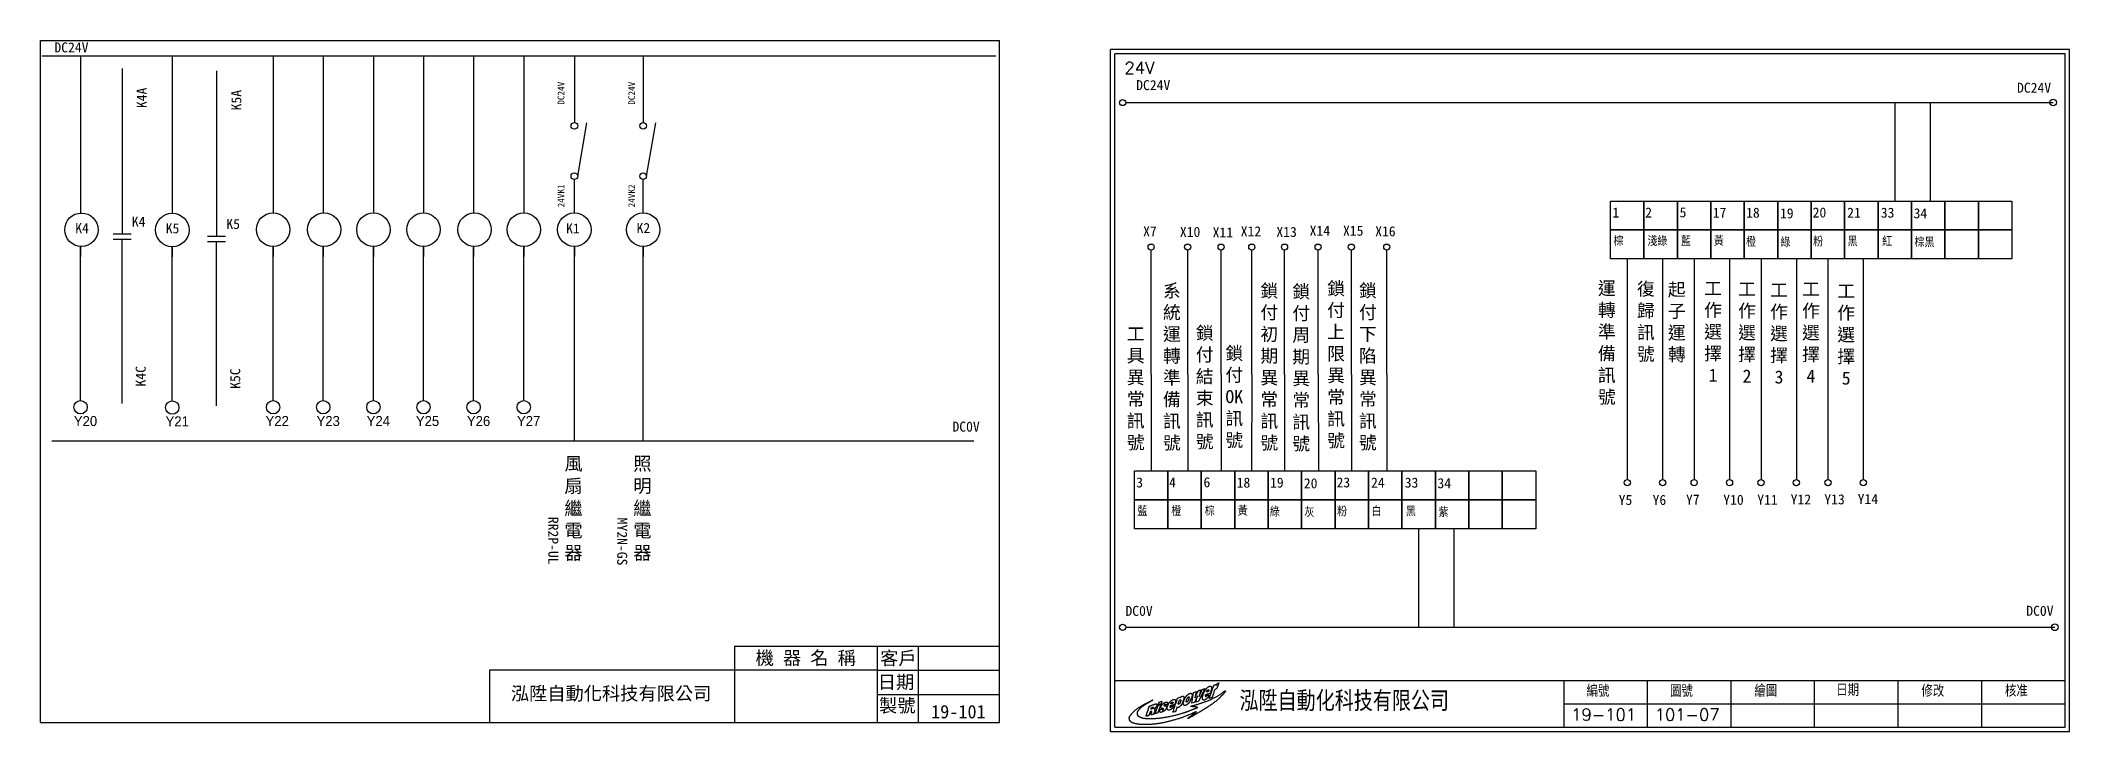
# Model space of a CAD drawing. Extents: x -3 to 1548, y -2 to 205.
# Drawn here: x 941 to 1548, y -2 to 205 of the extents above; entities that cross this region are included whole.
import ezdxf

# ---------------------------------------------------------------- set-up
doc = ezdxf.new("R2010")
doc.units = 0
doc.header["$MEASUREMENT"] = 0
doc.layers.get('0').update_dxf_attribs({"color": 2, "linetype": 'CONTINUOUS'})
for name, color, linetype in [('DIM', 6, 'CONTINUOUS'), ('圖框層', 7, 'CONTINUOUS'), ('標尺寸層', 3, 'CONTINUOUS'), ('輪廓線層', 7, 'CONTINUOUS')]:
    doc.layers.add(name, color=color, linetype=linetype)
doc.styles.add('CNS', font='romanc.shx', dxfattribs={"bigfont": 'chineset.shx'})
doc.styles.add('STSL', font='simplex', dxfattribs={"bigfont": 'stsl'})
doc.styles.add('STYLE1', font='kaiu.ttf')
doc.styles.add('STYLE2', font='')
doc.styles.add('STYLE4', font='kaiu.ttf', dxfattribs={"height": 3})
doc.styles.get('STYLE2').set_extended_font_data('PMingLiU')

msp = doc.modelspace()

# ---------------------------------------------------------------- texts
at = {"color": 6, "char_height": 3, "width": 10.01, "attachment_point": 1}
for s, insert in [('1', (1411.41, 154.98)), ('2', (1421.24, 154.98)), ('5', (1431.53, 155.04)), ('17', (1441.46, 154.93)), ('18', (1451.45, 154.93)), ('19', (1461.58, 154.73)), ('20', (1471.36, 154.98)), ('21', (1481.69, 154.93)), ('33', (1491.75, 154.93)), ('34', (1501.57, 154.75)), ('X7', (1270.97, 149.35)), ('X10', (1281.97, 149.18)), ('X11', (1291.78, 149.01)), ('X12', (1300.18, 149.35)), ('X13', (1310.85, 149.18)), ('X14', (1320.81, 149.53)), ('X15', (1330.8, 149.53)), ('X16', (1340.43, 149.35)), ('{\\Fromanc,chineset|c136;棕 }', (1411.74, 146.46)), ('{\\Fromanc,chineset|c136;淺綠}', (1421.9, 146.46)), ('{\\Fromanc,chineset|c136;藍}', (1431.91, 146.46)), ('{\\Fromanc,chineset|c136;黃}', (1441.77, 146.51)), ('{\\Fromanc,chineset|c136;橙}', (1451.42, 146.24)), ('{\\Fromanc,chineset|c136;綠}', (1461.74, 146.1)), ('{\\Fromanc,chineset|c136;粉}', (1471.51, 146.32)), ('{\\Fromanc,chineset|c136;黑}', (1481.81, 146.39)), ('{\\Fromanc,chineset|c136;紅}', (1492.13, 146.39)), ('{\\Fromanc,chineset|c136;棕黑}', (1501.86, 146.1)), ('3', (1268.91, 74.24)), ('4', (1278.74, 74.24)), ('6', (1289.04, 74.29)), ('18', (1298.96, 74.18)), ('19', (1308.95, 74.18)), ('20', (1319.08, 73.98)), ('23', (1328.86, 74.24)), ('24', (1339.19, 74.19)), ('33', (1349.26, 74.18)), ('34', (1359.07, 74)), ('Y5', (1413.3, 69.01)), ('Y6', (1423.46, 69.01)), ('Y7', (1433.46, 69.12)), ('Y10', (1444.61, 69.04)), ('Y11', (1454.78, 69.04)), ('Y12', (1464.78, 69.14)), ('Y13', (1474.85, 69.18)), ('Y14', (1484.84, 69.29)), ('{\\Fromanc,chineset|c136;藍}', (1269.24, 65.72)), ('{\\Fromanc,chineset|c136;橙}', (1279.4, 65.72)), ('{\\Fromanc,chineset|c136;棕}', (1289.41, 65.72)), ('{\\Fromanc,chineset|c136;黃}', (1299.27, 65.77)), ('{\\Fromanc,chineset|c136;綠}', (1308.92, 65.5)), ('{\\Fromanc,chineset|c136;灰}', (1319.24, 65.35)), ('{\\Fromanc,chineset|c136;粉}', (1329.01, 65.58)), ('{\\Fromanc,chineset|c136;白}', (1339.31, 65.64)), ('{\\Fromanc,chineset|c136;黑}', (1349.63, 65.64)), ('{\\Fromanc,chineset|c136;紫}', (1359.36, 65.35))]:
    msp.add_mtext(s, dxfattribs=dict(at, insert=insert))
at = {"layer": 'DIM', "color": 6, "linetype": 'Continuous', "style": 'STYLE1'}
for s, p in [('DC24V', (945.12, 201.36)), ('DC24V', (1268.9, 190.08)), ('DC24V', (1532.53, 189.3)), ('DC0V', (1213.91, 87.93)), ('DC0V', (1265.68, 32.81)), ('DC0V', (1535.3, 32.83))]:
    msp.add_text(s, height=3, dxfattribs=at).set_placement(p)
for s, height, p in [('K4A', 3, (972.76, 184.71)), ('K5A', 3, (1001.05, 184.02)), ('DC24V', 2.018, (1097.75, 185.72)), ('DC24V', 2.018, (1118.9, 185.72)), ('24VK1', 2.018, (1097.75, 155.01)), ('24VK2', 2.018, (1118.9, 155.01)), ('K4C', 3, (972.44, 101.43)), ('K5C', 3, (1000.73, 100.73))]:
    msp.add_text(s, height=height, rotation=90, dxfattribs=at).set_placement(p)
at = {"layer": 'DIM', "color": 163, "linetype": 'Continuous'}
for s, style, p in [('K4', 'STYLE1', (968.3, 149.26)), ('K4', 'STYLE1', (951.36, 147.29)), ('K5', 'STYLE1', (978.43, 147.25)), ('K5', 'STYLE1', (996.58, 148.56)), ('K1', 'STYLE1', (1098.26, 147.2)), ('K2', 'STYLE1', (1119.37, 147.34)), ('Y20', 'STYLE2', (950.94, 89.59)), ('Y21', 'STYLE2', (978.39, 89.51)), ('Y22', 'STYLE2', (1008.31, 89.61)), ('Y23', 'STYLE2', (1023.58, 89.61)), ('Y24', 'STYLE2', (1038.58, 89.61)), ('Y25', 'STYLE2', (1053.31, 89.61)), ('Y26', 'STYLE2', (1068.58, 89.61)), ('Y27', 'STYLE2', (1083.58, 89.61))]:
    msp.add_text(s, height=3, dxfattribs=dict(at, style=style)).set_placement(p)
at = {"layer": 'DIM', "color": 4, "linetype": 'Continuous', "style": 'STYLE1'}
for s, p in [('機 器 名 稱', (1155, 18.24)), ('客戶', (1192.27, 18.16)), ('泓陞自動化科技有限公司', (1081.73, 7.61)), ('日期', (1191.56, 11.03)), ('製號', (1191.95, 4)), ('19-101', (1207.52, 2.16))]:
    msp.add_text(s, height=4, dxfattribs=at).set_placement(p)
at = {"layer": 'DIM', "color": 6, "linetype": 'Continuous', "char_height": 4, "width": 8.2698, "attachment_point": 1, "style": 'STYLE2'}
for s, insert in [('風扇繼電\\P器', (1097.77, 80.38)), ('照明繼電\\P器', (1118.38, 80.38))]:
    msp.add_mtext(s, dxfattribs=dict(at, insert=insert))
at = {"layer": 'DIM', "color": 6, "linetype": 'Continuous', "char_height": 3, "attachment_point": 1, "rotation": 270, "style": 'STYLE4'}
for s, insert in [('RR2P-UL', (1095.95, 62.44)), ('MY2N-GS', (1116.57, 62.19))]:
    msp.add_mtext_dynamic_manual_height_columns(s, width=21.8102, gutter_width=15, heights=[0], dxfattribs=dict(at, insert=insert))
at = {"layer": '圖框層', "color": 4, "style": 'STSL'}
for s, height, p in [('24V', 3.6, (1265.38, 194.94)), ('編號', 3.6, (1403.68, 8.59)), ('圖號', 3.6, (1428.68, 8.59)), ('繪圖', 3.6, (1453.91, 8.6)), ('日期', 3.6, (1478.43, 8.84)), ('修改', 3.6, (1503.91, 8.6)), ('核准', 3.6, (1528.91, 8.6)), ('泓陞自動化科技有限公司', 6, (1299.82, 4.33)), ('19-101', 3.6, (1399.08, 1.48)), ('101-07', 3.6, (1424.08, 1.48))]:
    msp.add_text(s, height=height, dxfattribs=at).set_placement(p)
at = {"layer": '標尺寸層', "color": 7, "char_height": 3.9, "width": 8.6627, "attachment_point": 5, "style": 'CNS'}
for s, insert in [('{\\fDFKai-SB|b0|i0|c136|p65;\\H0.51282x;\\P\\H1.25x;\\P\\H1.56x;系統運轉準備訊號}', (1279.58, 110.87)), ('{\\fDFKai-SB|b0|i0|c136|p65;\\H0.51282x;\\P\\H1.25x;\\P\\H1.56x;鎖付初期異常訊號}', (1308.73, 110.87)), ('{\\fDFKai-SB|b0|i0|c136|p65;\\H0.51282x;\\P\\H1.25x;\\P\\H1.56x;鎖付周期異常訊號}', (1318.29, 110.62)), ('{\\fDFKai-SB|b0|i0|c136|p65;\\H0.51282x;\\P\\H1.25x;\\P\\H1.56x;鎖付上限\\P異常訊號}', (1328.72, 111.54)), ('{\\fDFKai-SB|b0|i0|c136|p65;\\H0.51282x;\\P\\H1.25x;\\P\\H1.56x;鎖付下陷異常訊號}', (1338.24, 110.92)), ('{\\fDFKai-SB|b0|i0|c136|p65;\\H0.51282x;\\P\\H1.25x;\\P\\H1.56x;運轉準備訊號}', (1409.76, 118.09)), ('{\\fDFKai-SB|b0|i0|c136|p65;\\H0.51282x;\\P\\H1.25x;\\P\\H1.56x;復歸訊號}', (1421.45, 124.41)), ('{\\fDFKai-SB|b0|i0|c136|p65;\\H0.51282x;\\P\\H1.25x;\\P\\H1.56x;起子運轉}', (1430.7, 124.28)), ('{\\fDFKai-SB|b0|i0|c136|p65;\\H0.51282x;\\P\\H1.25x;\\P\\H1.56x;工作選擇\\P1}', (1441.55, 121.54)), ('{\\fDFKai-SB|b0|i0|c136|p65;\\H0.51282x;\\P\\H1.25x;\\P\\H1.56x;工作選擇\\P2}', (1451.72, 121.31)), ('{\\fDFKai-SB|b0|i0|c136|p65;\\H0.51282x;\\P\\H1.25x;\\P\\H1.56x;工作選擇\\P3}', (1461.29, 120.99)), ('{\\fDFKai-SB|b0|i0|c136|p65;\\H0.51282x;\\P\\H1.25x;\\P\\H1.56x;工作選擇\\P4}', (1470.86, 121.31)), ('{\\fDFKai-SB|b0|i0|c136|p65;\\H0.51282x;\\P\\H1.25x;\\P\\H1.56x;工作選擇\\P5}', (1481.39, 120.67)), ('{\\fDFKai-SB|b0|i0|c136|p65;\\H0.51282x;\\P\\H1.25x;\\P\\H1.56x;工具異常訊號}', (1268.76, 104.45)), ('{\\fDFKai-SB|b0|i0|c136|p65;\\H0.51282x;\\P\\H1.25x;\\P\\H1.56x;鎖付結束訊號}', (1289.4, 104.74)), ('{\\fDFKai-SB|b0|i0|c136|p65;\\H0.51282x;\\P\\H1.25x;\\P\\H1.56x;鎖付OK訊號}', (1298.25, 101.93))]:
    msp.add_mtext(s, dxfattribs=dict(at, insert=insert))

# ---------------------------------------------------------------- linework, layer by layer
at = {"color": 6}
for p, q in [((1273.38, 105.01), (1273.38, 142.2)), ((1284.31, 105.01), (1284.31, 142.2)), ((1294.32, 105.01), (1294.32, 142.2)), ((1303.51, 105.01), (1303.51, 142.2)), ((1313.29, 105.01), (1313.29, 142.2)), ((1323.35, 105.01), (1323.35, 142.2)), ((1333.31, 105.01), (1333.31, 142.2)), ((1343.89, 105.01), (1343.89, 142.2)), ((1415.88, 110.76), (1415.88, 73.57)), ((1426.46, 110.76), (1426.46, 73.57)), ((1435.9, 110.76), (1435.9, 73.57)), ((1446.48, 110.76), (1446.48, 73.57)), ((1455.92, 110.76), (1455.92, 73.57)), ((1466.5, 110.76), (1466.5, 73.57)), ((1475.94, 110.76), (1475.94, 73.57)), ((1486.52, 110.76), (1486.52, 73.57))]:
    msp.add_line(p, q, dxfattribs=at)
for points in [[(1410.87, 156.92), (1420.88, 156.92), (1420.88, 148.26), (1410.87, 148.26)], [(1420.88, 156.92), (1430.89, 156.92), (1430.89, 148.26), (1420.88, 148.26)], [(1430.89, 156.92), (1440.9, 156.92), (1440.9, 148.26), (1430.89, 148.26)], [(1440.9, 156.92), (1450.91, 156.92), (1450.91, 148.26), (1440.9, 148.26)], [(1450.91, 156.92), (1460.92, 156.92), (1460.92, 148.26), (1450.91, 148.26)], [(1460.92, 156.92), (1470.93, 156.92), (1470.93, 148.26), (1460.92, 148.26)], [(1470.93, 156.92), (1480.94, 156.92), (1480.94, 148.26), (1470.93, 148.26)], [(1480.94, 156.92), (1490.95, 156.92), (1490.95, 148.26), (1480.94, 148.26)], [(1490.95, 156.92), (1500.96, 156.92), (1500.96, 148.26), (1490.95, 148.26)], [(1500.96, 156.92), (1510.97, 156.92), (1510.97, 148.26), (1500.96, 148.26)], [(1510.97, 156.92), (1520.98, 156.92), (1520.98, 148.26), (1510.97, 148.26)], [(1520.98, 156.92), (1530.99, 156.92), (1530.99, 148.26), (1520.98, 148.26)], [(1410.87, 148.26), (1420.88, 148.26), (1420.88, 139.59), (1410.87, 139.59)], [(1420.88, 148.26), (1430.89, 148.26), (1430.89, 139.59), (1420.88, 139.59)], [(1430.89, 148.26), (1440.9, 148.26), (1440.9, 139.59), (1430.89, 139.59)], [(1440.9, 148.26), (1450.91, 148.26), (1450.91, 139.59), (1440.9, 139.59)], [(1450.91, 148.26), (1460.92, 148.26), (1460.92, 139.59), (1450.91, 139.59)], [(1460.92, 148.26), (1470.93, 148.26), (1470.93, 139.59), (1460.92, 139.59)], [(1470.93, 148.26), (1480.94, 148.26), (1480.94, 139.59), (1470.93, 139.59)], [(1480.94, 148.26), (1490.95, 148.26), (1490.95, 139.59), (1480.94, 139.59)], [(1490.95, 148.26), (1500.96, 148.26), (1500.96, 139.59), (1490.95, 139.59)], [(1500.96, 148.26), (1510.97, 148.26), (1510.97, 139.59), (1500.96, 139.59)], [(1510.97, 148.26), (1520.98, 148.26), (1520.98, 139.59), (1510.97, 139.59)], [(1520.98, 148.26), (1530.99, 148.26), (1530.99, 139.59), (1520.98, 139.59)], [(1268.37, 76.18), (1278.38, 76.18), (1278.38, 67.51), (1268.37, 67.51)], [(1278.38, 76.18), (1288.39, 76.18), (1288.39, 67.51), (1278.38, 67.51)], [(1288.39, 76.18), (1298.4, 76.18), (1298.4, 67.51), (1288.39, 67.51)], [(1298.4, 76.18), (1308.41, 76.18), (1308.41, 67.51), (1298.4, 67.51)], [(1308.41, 76.18), (1318.42, 76.18), (1318.42, 67.51), (1308.41, 67.51)], [(1318.42, 76.18), (1328.43, 76.18), (1328.43, 67.51), (1318.42, 67.51)], [(1328.43, 76.18), (1338.44, 76.18), (1338.44, 67.51), (1328.43, 67.51)], [(1338.44, 76.18), (1348.45, 76.18), (1348.45, 67.51), (1338.44, 67.51)], [(1348.45, 76.18), (1358.46, 76.18), (1358.46, 67.51), (1348.45, 67.51)], [(1358.46, 76.18), (1368.47, 76.18), (1368.47, 67.51), (1358.46, 67.51)], [(1368.47, 76.18), (1378.48, 76.18), (1378.48, 67.51), (1368.47, 67.51)], [(1378.48, 76.18), (1388.49, 76.18), (1388.49, 67.51), (1378.48, 67.51)], [(1268.37, 67.51), (1278.38, 67.51), (1278.38, 58.85), (1268.37, 58.85)], [(1278.38, 67.51), (1288.39, 67.51), (1288.39, 58.85), (1278.38, 58.85)], [(1288.39, 67.51), (1298.4, 67.51), (1298.4, 58.85), (1288.39, 58.85)], [(1298.4, 67.51), (1308.41, 67.51), (1308.41, 58.85), (1298.4, 58.85)], [(1308.41, 67.51), (1318.42, 67.51), (1318.42, 58.85), (1308.41, 58.85)], [(1318.42, 67.51), (1328.43, 67.51), (1328.43, 58.85), (1318.42, 58.85)], [(1328.43, 67.51), (1338.44, 67.51), (1338.44, 58.85), (1328.43, 58.85)], [(1338.44, 67.51), (1348.45, 67.51), (1348.45, 58.85), (1338.44, 58.85)], [(1348.45, 67.51), (1358.46, 67.51), (1358.46, 58.85), (1348.45, 58.85)], [(1358.46, 67.51), (1368.47, 67.51), (1368.47, 58.85), (1358.46, 58.85)], [(1368.47, 67.51), (1378.48, 67.51), (1378.48, 58.85), (1368.47, 58.85)], [(1378.48, 67.51), (1388.49, 67.51), (1388.49, 58.85), (1378.48, 58.85)]]:
    msp.add_lwpolyline(points, close=True, dxfattribs=at)
for centre in [(1543.35, 186.37), (1543.83, 29.4)]:
    msp.add_circle(centre, 1, dxfattribs=at)
at = {"layer": 'DIM', "color": 6, "linetype": 'Continuous'}
for p, q in [((941.48, 200.38), (1226.87, 200.38)), ((952.95, 200.36), (952.95, 153.33)), ((965.39, 196.52), (965.39, 147.07)), ((965.39, 196.52), (965.39, 147.07)), ((980.41, 200.27), (980.41, 153.25)), ((993.67, 195.82), (993.67, 146.37)), ((993.67, 195.82), (993.67, 146.37)), ((1010.59, 200.37), (1010.59, 153.35)), ((1025.59, 200.37), (1025.59, 153.34)), ((1040.59, 200.37), (1040.59, 153.35)), ((1055.59, 200.37), (1055.59, 153.35)), ((1070.59, 200.37), (1070.59, 153.34)), ((1085.59, 200.37), (1085.59, 153.35)), ((1100.74, 200.38), (1226.87, 200.38)), ((1100.74, 200.38), (1100.74, 180.38)), ((1121.36, 200.38), (1121.36, 180.38)), ((1101.74, 164.35), (1104.49, 180.35)), ((1122.36, 164.35), (1125.1, 180.35)), ((1100.74, 153.35), (1100.74, 163.35)), ((1121.36, 153.35), (1121.36, 163.35)), ((962.69, 147.07), (968.09, 147.07)), ((990.97, 146.37), (996.37, 146.37)), ((952.95, 97.23), (952.95, 143.33)), ((952.95, 143.33), (952.95, 140.33)), ((962.69, 145.5), (968.07, 145.5)), ((965.39, 96.38), (965.39, 145.5)), ((965.39, 96.52), (965.39, 145.5)), ((980.41, 97.14), (980.41, 143.25)), ((980.41, 143.25), (980.41, 140.25)), ((990.97, 144.8), (996.35, 144.8)), ((993.67, 95.68), (993.67, 144.8)), ((993.67, 95.82), (993.67, 144.8)), ((1010.59, 97.24), (1010.59, 143.35)), ((1010.59, 143.35), (1010.59, 140.35)), ((1025.59, 97.24), (1025.59, 143.35)), ((1025.59, 143.35), (1025.59, 140.35)), ((1040.59, 97.24), (1040.59, 143.35)), ((1040.59, 143.35), (1040.59, 140.35)), ((1055.59, 97.24), (1055.59, 143.35)), ((1055.59, 143.35), (1055.59, 140.35)), ((1070.59, 97.24), (1070.59, 143.35)), ((1070.59, 143.35), (1070.59, 140.35)), ((1085.59, 97.24), (1085.59, 143.35)), ((1085.59, 143.35), (1085.59, 140.35)), ((1100.74, 85.16), (1100.74, 143.35)), ((1100.74, 143.35), (1100.74, 140.35)), ((1121.36, 85.16), (1121.36, 143.35)), ((1121.36, 143.35), (1121.36, 140.35)), ((1415.88, 139.59), (1415.88, 110.76)), ((1426.46, 139.59), (1426.46, 110.76)), ((1435.9, 139.59), (1435.9, 110.76)), ((1446.48, 139.59), (1446.48, 110.76)), ((1455.92, 139.59), (1455.92, 110.76)), ((1466.5, 139.59), (1466.5, 110.76)), ((1475.94, 139.59), (1475.94, 110.76)), ((1486.52, 139.59), (1486.52, 110.76)), ((1273.38, 105.01), (1273.38, 76.18)), ((1284.31, 105.01), (1284.31, 76.18)), ((1294.32, 105.01), (1294.32, 76.18)), ((1303.51, 105.01), (1303.41, 76.18)), ((1313.29, 105.01), (1313.29, 76.18)), ((1323.35, 105.01), (1323.43, 76.18)), ((1333.31, 105.01), (1333.31, 76.18)), ((1343.89, 105.01), (1343.89, 76.18)), ((944.34, 85.17), (1220.28, 85.17))]:
    msp.add_line(p, q, dxfattribs=at)
for centre, radius in [((1100.74, 179.38), 1), ((1121.36, 179.38), 1), ((1100.74, 164.35), 1), ((1121.36, 164.35), 1), ((953.21, 148.33), 5), ((980.41, 148.25), 5), ((1010.59, 148.35), 5), ((1025.85, 148.35), 5), ((1040.59, 148.35), 5), ((1055.59, 148.35), 5), ((1070.85, 148.35), 5), ((1085.59, 148.35), 5), ((1100.74, 148.35), 5), ((1121.36, 148.35), 5), ((952.94, 95.23), 2), ((1010.59, 95.24), 2), ((1025.58, 95.24), 2), ((1040.59, 95.24), 2), ((1055.59, 95.24), 2), ((1070.58, 95.24), 2), ((1085.59, 95.24), 2), ((980.41, 95.14), 2)]:
    msp.add_circle(centre, radius, dxfattribs=at)
at = {"layer": '圖框層', "color": 7}
for p, q in [((940.98, 204.9), (1227.98, 204.9)), ((940.98, 0.9), (940.98, 204.9)), ((1227.98, 0.9), (1227.98, 204.9)), ((1548.21, 202.23), (1261.21, 202.23)), ((1261.21, -1.74), (1261.21, 202.23)), ((1546.96, 200.98), (1262.46, 200.98)), ((1262.46, -0.49), (1262.46, 200.98)), ((1546.96, -0.49), (1546.96, 200.98)), ((1548.21, -1.74), (1548.21, 202.23)), ((1148.72, 23.75), (1227.98, 23.75)), ((1148.72, 23.75), (1148.72, 0.9)), ((1191.44, 0.9), (1191.44, 23.75)), ((1203.78, 0.9), (1203.78, 23.75)), ((1075.32, 16.54), (1075.32, 0.9)), ((1148.72, 16.54), (1075.32, 16.54)), ((1191.44, 16.54), (1148.72, 16.54)), ((1191.44, 16.54), (1227.98, 16.54)), ((1262.46, 13.51), (1546.96, 13.51)), ((1396.96, -0.49), (1396.96, 13.51)), ((1421.96, -0.49), (1421.96, 13.51)), ((1446.96, -0.49), (1446.96, 13.51)), ((1471.96, -0.49), (1471.96, 13.51)), ((1496.96, -0.49), (1496.96, 13.51)), ((1521.96, -0.49), (1521.96, 13.51)), ((1191.44, 9.32), (1227.98, 9.32)), ((1396.96, 6.51), (1546.96, 6.51)), ((940.98, 0.9), (1227.98, 0.9)), ((1261.21, -1.74), (1548.21, -1.74)), ((1262.46, -0.49), (1546.96, -0.49))]:
    msp.add_line(p, q, dxfattribs=at)
at = {"layer": '標尺寸層', "color": 6}
for p, q in [((1265.76, 186.37), (1543.35, 186.37)), ((1495.96, 186.37), (1495.96, 156.92)), ((1506.55, 186.37), (1506.55, 156.92)), ((1353.39, 58.85), (1353.39, 29.4)), ((1363.98, 58.85), (1363.98, 29.4)), ((1265.96, 29.4), (1543.83, 29.4))]:
    msp.add_line(p, q, dxfattribs=at)
for centre in [(1264.84, 186.37), (1273.38, 143.12), (1284.31, 143.12), (1294.32, 143.12), (1303.51, 143.12), (1313.29, 143.12), (1323.35, 143.12), (1333.31, 143.12), (1343.89, 143.12), (1415.88, 72.65), (1426.46, 72.65), (1435.9, 72.65), (1446.48, 72.65), (1455.92, 72.65), (1466.5, 72.65), (1475.94, 72.65), (1486.52, 72.65), (1264.84, 29.4)]:
    msp.add_circle(centre, 0.92, dxfattribs=at)
at = {"layer": '輪廓線層', "color": 116}
for points in [[(1292.37, 10.56), (1292.18, 10.13), (1292.04, 9.66), (1291.6, 8.36), (1290.75, 8.14), (1292.16, 12.13), (1292.94, 12.41), (1292.82, 11.96), (1293.06, 12.39), (1293.36, 12.65), (1293.67, 12.79), (1293.08, 11.09), (1292.95, 11.04), (1292.8, 11.01), (1292.59, 10.88)], [(1274.46, 4.85), (1274.47, 4.83), (1274.48, 4.81), (1274.49, 4.8), (1274.5, 4.77), (1274.5, 4.75), (1274.5, 4.72), (1274.5, 4.69), (1274.5, 4.66), (1274.5, 4.63), (1274.49, 4.6), (1274.49, 4.56), (1274.48, 4.52), (1274.48, 4.49), (1274.47, 4.45), (1274.46, 4.41), (1274.45, 4.37), (1274.44, 4.33), (1274.42, 4.28), (1274.41, 4.24), (1274.4, 4.2), (1274.39, 4.16), (1274.37, 4.13), (1274.36, 4.09), (1274.35, 4.05), (1274.34, 4.02), (1274.33, 3.99), (1274.32, 3.96), (1274.31, 3.93), (1274.3, 3.9), (1274.29, 3.87), (1274.28, 3.84), (1274.28, 3.82), (1274.27, 3.79), (1274.27, 3.77), (1274.26, 3.74), (1274.26, 3.72), (1274.26, 3.7), (1274.26, 3.68), (1274.26, 3.66), (1274.26, 3.64), (1274.26, 3.62), (1274.25, 3.6), (1274.25, 3.58), (1274.25, 3.56), (1274.25, 3.55), (1274.25, 3.53), (1274.25, 3.52), (1274.24, 3.51), (1274.24, 3.5), (1274.24, 3.49), (1274.24, 3.48), (1274.23, 3.47), (1274.23, 3.46), (1274.22, 3.45), (1274.21, 3.45), (1274.2, 3.44), (1274.18, 3.43), (1274.17, 3.42), (1274.14, 3.41), (1274.12, 3.41), (1274.1, 3.4), (1274.07, 3.39), (1274.04, 3.38), (1274.01, 3.37), (1273.98, 3.36), (1273.94, 3.35), (1273.91, 3.34), (1273.87, 3.33), (1273.84, 3.32), (1273.8, 3.31), (1273.77, 3.3), (1273.73, 3.29), (1273.7, 3.28), (1273.66, 3.27), (1273.63, 3.26), (1273.6, 3.25), (1273.57, 3.24), (1273.54, 3.23), (1273.51, 3.22), (1273.48, 3.22), (1273.46, 3.21), (1273.44, 3.21), (1273.43, 3.21), (1273.41, 3.21), (1273.4, 3.21), (1273.39, 3.22), (1273.38, 3.22), (1273.38, 3.24), (1273.38, 3.25), (1273.38, 3.27), (1273.38, 3.29), (1273.38, 3.31), (1273.38, 3.34), (1273.39, 3.36), (1273.39, 3.39), (1273.39, 3.41), (1273.4, 3.44), (1273.4, 3.47), (1273.41, 3.49), (1273.41, 3.52), (1273.42, 3.54), (1273.42, 3.57), (1273.43, 3.59), (1273.44, 3.62), (1273.44, 3.65), (1273.45, 3.67), (1273.46, 3.7), (1273.47, 3.73), (1273.48, 3.76), (1273.49, 3.78), (1273.5, 3.81), (1273.51, 3.84), (1273.52, 3.87), (1273.52, 3.9), (1273.53, 3.92), (1273.54, 3.95), (1273.54, 3.98), (1273.55, 4), (1273.55, 4.03), (1273.56, 4.05), (1273.56, 4.07), (1273.57, 4.09), (1273.57, 4.11), (1273.57, 4.12), (1273.58, 4.14), (1273.58, 4.15), (1273.58, 4.17), (1273.58, 4.18), (1273.57, 4.19), (1273.57, 4.19), (1273.57, 4.2), (1273.56, 4.21), (1273.55, 4.21), (1273.54, 4.22), (1273.54, 4.22), (1273.53, 4.22), (1273.52, 4.22), (1273.5, 4.23), (1273.49, 4.23), (1273.48, 4.23), (1273.47, 4.23), (1273.46, 4.23), (1273.44, 4.23), (1273.43, 4.23), (1273.41, 4.22), (1273.4, 4.22), (1273.38, 4.22), (1273.37, 4.22), (1273.35, 4.21), (1273.33, 4.21), (1273.31, 4.2), (1273.29, 4.2), (1273.27, 4.19), (1273.25, 4.19), (1273.23, 4.18), (1273.21, 4.17), (1273.19, 4.16), (1273.17, 4.15), (1273.16, 4.14), (1273.14, 4.13), (1273.12, 4.12), (1273.1, 4.11), (1273.09, 4.09), (1273.08, 4.08), (1273.06, 4.06), (1273.05, 4.05), (1273.04, 4.03), (1273.03, 4.02), (1273.03, 4.01), (1273.02, 3.99), (1273.01, 3.98), (1273.01, 3.97), (1273, 3.95), (1273, 3.94), (1273, 3.93), (1272.99, 3.91), (1272.99, 3.9), (1272.99, 3.88), (1272.98, 3.87), (1272.98, 3.85), (1272.97, 3.83), (1272.97, 3.82), (1272.96, 3.8), (1272.95, 3.77), (1272.94, 3.75), (1272.94, 3.72), (1272.93, 3.7), (1272.92, 3.67), (1272.91, 3.64), (1272.9, 3.62), (1272.89, 3.59), (1272.88, 3.56), (1272.87, 3.54), (1272.86, 3.51), (1272.85, 3.49), (1272.84, 3.46), (1272.84, 3.44), (1272.83, 3.42), (1272.82, 3.39), (1272.81, 3.37), (1272.81, 3.34), (1272.8, 3.32), (1272.79, 3.3), (1272.78, 3.27), (1272.78, 3.25), (1272.77, 3.22), (1272.76, 3.2), (1272.76, 3.18), (1272.75, 3.16), (1272.74, 3.14), (1272.74, 3.12), (1272.73, 3.1), (1272.72, 3.08), (1272.72, 3.07), (1272.7, 3.05), (1272.69, 3.04), (1272.67, 3.02), (1272.65, 3.01), (1272.63, 3), (1272.61, 2.99), (1272.58, 2.97), (1272.55, 2.96), (1272.51, 2.95), (1272.47, 2.94), (1272.43, 2.92), (1272.38, 2.91), (1272.33, 2.9), (1272.29, 2.88), (1272.24, 2.87), (1272.19, 2.85), (1272.14, 2.84), (1272.1, 2.83), (1272.05, 2.82), (1272.02, 2.81), (1271.98, 2.8), (1271.95, 2.79), (1271.92, 2.79), (1271.9, 2.79), (1271.88, 2.8), (1271.87, 2.81), (1271.86, 2.83), (1271.86, 2.85), (1271.86, 2.87), (1271.87, 2.9), (1271.88, 2.93), (1271.89, 2.96), (1271.9, 3), (1271.92, 3.03), (1271.93, 3.07), (1271.94, 3.1), (1271.95, 3.14), (1271.97, 3.18), (1271.98, 3.21), (1271.99, 3.25), (1272, 3.29), (1272.01, 3.32), (1272.03, 3.36), (1272.04, 3.39), (1272.05, 3.42), (1272.06, 3.45), (1272.07, 3.48), (1272.08, 3.51), (1272.08, 3.55), (1272.09, 3.58), (1272.1, 3.61), (1272.11, 3.64), (1272.12, 3.67), (1272.13, 3.7), (1272.14, 3.73), (1272.15, 3.77), (1272.17, 3.81), (1272.18, 3.85), (1272.2, 3.89), (1272.21, 3.94), (1272.23, 3.99), (1272.25, 4.04), (1272.27, 4.09), (1272.29, 4.14), (1272.31, 4.19), (1272.33, 4.24), (1272.34, 4.29), (1272.36, 4.33), (1272.37, 4.38), (1272.39, 4.42), (1272.4, 4.46), (1272.42, 4.51), (1272.43, 4.55), (1272.44, 4.59), (1272.46, 4.62), (1272.47, 4.66), (1272.48, 4.7), (1272.49, 4.73), (1272.5, 4.77), (1272.51, 4.8), (1272.52, 4.83), (1272.53, 4.85), (1272.54, 4.88), (1272.55, 4.9), (1272.55, 4.93), (1272.56, 4.95), (1272.57, 4.98), (1272.58, 5.01), (1272.59, 5.04), (1272.6, 5.08), (1272.61, 5.12), (1272.63, 5.17), (1272.65, 5.22), (1272.66, 5.27), (1272.68, 5.33), (1272.7, 5.38), (1272.72, 5.44), (1272.74, 5.49), (1272.75, 5.53), (1272.77, 5.58), (1272.78, 5.62), (1272.79, 5.65), (1272.8, 5.68), (1272.81, 5.71), (1272.82, 5.74), (1272.83, 5.76), (1272.84, 5.78), (1272.86, 5.8), (1272.88, 5.81), (1272.91, 5.83), (1272.95, 5.85), (1273.01, 5.88), (1273.09, 5.91), (1273.2, 5.95), (1273.32, 6), (1273.47, 6.05), (1273.63, 6.11), (1273.8, 6.17), (1273.97, 6.23), (1274.13, 6.29), (1274.28, 6.34), (1274.42, 6.39), (1274.52, 6.43), (1274.61, 6.45), (1274.68, 6.47), (1274.73, 6.49), (1274.77, 6.49), (1274.79, 6.5), (1274.81, 6.5), (1274.83, 6.5), (1274.85, 6.5), (1274.86, 6.49), (1274.88, 6.49), (1274.89, 6.48), (1274.91, 6.48), (1274.92, 6.47), (1274.94, 6.46), (1274.95, 6.45), (1274.96, 6.43), (1274.97, 6.42), (1274.99, 6.4), (1275, 6.39), (1275.01, 6.37), (1275.02, 6.35), (1275.03, 6.33), (1275.03, 6.31), (1275.04, 6.28), (1275.04, 6.26), (1275.05, 6.24), (1275.05, 6.21), (1275.05, 6.19), (1275.05, 6.16), (1275.05, 6.13), (1275.04, 6.1), (1275.04, 6.07), (1275.03, 6.04), (1275.03, 6.01), (1275.02, 5.98), (1275.01, 5.95), (1275, 5.91), (1274.99, 5.88), (1274.98, 5.85), (1274.96, 5.82), (1274.95, 5.78), (1274.93, 5.75), (1274.92, 5.72), (1274.9, 5.69), (1274.88, 5.65), (1274.86, 5.62), (1274.84, 5.59), (1274.82, 5.55), (1274.79, 5.51), (1274.77, 5.48), (1274.75, 5.44), (1274.72, 5.4), (1274.7, 5.37), (1274.68, 5.33), (1274.65, 5.29), (1274.63, 5.26), (1274.61, 5.23), (1274.58, 5.2), (1274.56, 5.17), (1274.54, 5.14), (1274.52, 5.11), (1274.49, 5.09), (1274.47, 5.07), (1274.45, 5.05), (1274.43, 5.03), (1274.41, 5.01), (1274.39, 5), (1274.37, 4.98), (1274.35, 4.97), (1274.33, 4.96), (1274.32, 4.95), (1274.31, 4.94), (1274.3, 4.93), (1274.29, 4.93), (1274.29, 4.92), (1274.29, 4.91), (1274.29, 4.91), (1274.3, 4.91), (1274.31, 4.9), (1274.32, 4.9), (1274.34, 4.89), (1274.36, 4.89), (1274.38, 4.88), (1274.4, 4.88), (1274.42, 4.87), (1274.44, 4.86)], [(1275.44, 6.07), (1276.3, 6.38), (1275.38, 3.77), (1274.58, 3.53)], [(1275.73, 7.02), (1276.59, 7.32), (1276.34, 6.55), (1275.5, 6.26)], [(1277.26, 6.22), (1277.25, 6.21), (1277.24, 6.19), (1277.23, 6.18), (1277.23, 6.17), (1277.22, 6.15), (1277.21, 6.14), (1277.21, 6.12), (1277.2, 6.11), (1277.2, 6.1), (1277.2, 6.08), (1277.2, 6.07), (1277.2, 6.06), (1277.2, 6.05), (1277.2, 6.03), (1277.21, 6.02), (1277.21, 6.01), (1277.22, 6), (1277.23, 5.99), (1277.24, 5.98), (1277.25, 5.97), (1277.26, 5.97), (1277.28, 5.96), (1277.3, 5.95), (1277.33, 5.95), (1277.36, 5.95), (1277.39, 5.95), (1277.43, 5.95), (1277.47, 5.95), (1277.51, 5.95), (1277.55, 5.95), (1277.59, 5.95), (1277.63, 5.95), (1277.67, 5.95), (1277.71, 5.95), (1277.74, 5.95), (1277.77, 5.95), (1277.8, 5.94), (1277.83, 5.94), (1277.86, 5.93), (1277.88, 5.93), (1277.9, 5.92), (1277.92, 5.91), (1277.93, 5.9), (1277.94, 5.89), (1277.95, 5.88), (1277.96, 5.87), (1277.97, 5.86), (1277.98, 5.84), (1277.98, 5.83), (1277.99, 5.81), (1278, 5.79), (1278, 5.77), (1278, 5.75), (1278.01, 5.73), (1278.01, 5.71), (1278.01, 5.69), (1278.01, 5.68), (1278.02, 5.66), (1278.02, 5.64), (1278.02, 5.62), (1278.02, 5.6), (1278.02, 5.59), (1278.01, 5.57), (1278.01, 5.56), (1278.01, 5.54), (1278.01, 5.53), (1278.01, 5.52), (1278.01, 5.51), (1278.01, 5.49), (1278, 5.47), (1278, 5.45), (1277.99, 5.43), (1277.98, 5.4), (1277.97, 5.37), (1277.96, 5.34), (1277.95, 5.3), (1277.93, 5.26), (1277.92, 5.22), (1277.9, 5.18), (1277.88, 5.13), (1277.86, 5.09), (1277.84, 5.04), (1277.81, 5), (1277.79, 4.96), (1277.76, 4.91), (1277.74, 4.87), (1277.71, 4.83), (1277.68, 4.79), (1277.64, 4.75), (1277.61, 4.71), (1277.57, 4.67), (1277.54, 4.63), (1277.5, 4.59), (1277.46, 4.55), (1277.42, 4.52), (1277.38, 4.49), (1277.35, 4.45), (1277.31, 4.42), (1277.27, 4.39), (1277.23, 4.36), (1277.19, 4.33), (1277.15, 4.31), (1277.11, 4.28), (1277.07, 4.26), (1277.03, 4.23), (1276.99, 4.21), (1276.95, 4.19), (1276.92, 4.17), (1276.88, 4.15), (1276.84, 4.14), (1276.8, 4.12), (1276.77, 4.1), (1276.73, 4.09), (1276.7, 4.07), (1276.67, 4.06), (1276.63, 4.05), (1276.6, 4.04), (1276.57, 4.02), (1276.54, 4.01), (1276.51, 4), (1276.47, 3.99), (1276.44, 3.98), (1276.41, 3.98), (1276.38, 3.97), (1276.35, 3.96), (1276.33, 3.96), (1276.3, 3.96), (1276.27, 3.95), (1276.24, 3.95), (1276.22, 3.96), (1276.19, 3.96), (1276.17, 3.97), (1276.14, 3.97), (1276.12, 3.98), (1276.09, 3.99), (1276.07, 4), (1276.05, 4.01), (1276.03, 4.02), (1276.01, 4.04), (1275.99, 4.05), (1275.97, 4.07), (1275.96, 4.09), (1275.94, 4.1), (1275.93, 4.12), (1275.92, 4.14), (1275.91, 4.16), (1275.9, 4.18), (1275.89, 4.2), (1275.88, 4.22), (1275.88, 4.24), (1275.87, 4.26), (1275.87, 4.28), (1275.86, 4.31), (1275.86, 4.33), (1275.86, 4.36), (1275.86, 4.38), (1275.86, 4.41), (1275.86, 4.43), (1275.87, 4.45), (1275.87, 4.48), (1275.87, 4.5), (1275.87, 4.52), (1275.88, 4.54), (1275.88, 4.56), (1275.89, 4.58), (1275.89, 4.59), (1275.9, 4.61), (1275.91, 4.62), (1275.91, 4.64), (1275.92, 4.65), (1275.93, 4.67), (1275.94, 4.68), (1275.95, 4.69), (1275.96, 4.71), (1275.98, 4.72), (1276, 4.73), (1276.01, 4.74), (1276.04, 4.75), (1276.06, 4.76), (1276.08, 4.77), (1276.11, 4.78), (1276.13, 4.79), (1276.16, 4.8), (1276.19, 4.81), (1276.21, 4.82), (1276.24, 4.82), (1276.27, 4.83), (1276.29, 4.84), (1276.32, 4.85), (1276.35, 4.86), (1276.38, 4.87), (1276.4, 4.87), (1276.43, 4.88), (1276.45, 4.89), (1276.48, 4.9), (1276.5, 4.91), (1276.53, 4.91), (1276.55, 4.92), (1276.57, 4.93), (1276.59, 4.93), (1276.61, 4.94), (1276.63, 4.94), (1276.65, 4.95), (1276.66, 4.95), (1276.68, 4.95), (1276.69, 4.95), (1276.7, 4.94), (1276.71, 4.93), (1276.71, 4.92), (1276.71, 4.91), (1276.72, 4.9), (1276.72, 4.88), (1276.72, 4.87), (1276.71, 4.85), (1276.71, 4.83), (1276.71, 4.82), (1276.71, 4.8), (1276.71, 4.79), (1276.71, 4.78), (1276.71, 4.77), (1276.71, 4.76), (1276.71, 4.75), (1276.72, 4.74), (1276.72, 4.73), (1276.73, 4.73), (1276.73, 4.72), (1276.74, 4.72), (1276.75, 4.72), (1276.76, 4.72), (1276.77, 4.72), (1276.78, 4.72), (1276.8, 4.72), (1276.82, 4.72), (1276.84, 4.72), (1276.86, 4.73), (1276.88, 4.73), (1276.9, 4.74), (1276.92, 4.75), (1276.94, 4.75), (1276.96, 4.76), (1276.98, 4.77), (1276.99, 4.78), (1277.01, 4.8), (1277.02, 4.81), (1277.03, 4.82), (1277.04, 4.83), (1277.05, 4.85), (1277.06, 4.86), (1277.07, 4.88), (1277.07, 4.89), (1277.08, 4.91), (1277.09, 4.92), (1277.1, 4.94), (1277.1, 4.95), (1277.11, 4.97), (1277.11, 4.98), (1277.12, 4.99), (1277.12, 5.01), (1277.12, 5.02), (1277.11, 5.03), (1277.11, 5.04), (1277.11, 5.05), (1277.1, 5.06), (1277.09, 5.07), (1277.08, 5.08), (1277.07, 5.08), (1277.06, 5.09), (1277.05, 5.1), (1277.03, 5.1), (1277.02, 5.11), (1277, 5.11), (1276.97, 5.11), (1276.95, 5.11), (1276.92, 5.11), (1276.9, 5.11), (1276.87, 5.11), (1276.83, 5.11), (1276.8, 5.11), (1276.77, 5.11), (1276.74, 5.11), (1276.7, 5.12), (1276.67, 5.12), (1276.63, 5.12), (1276.6, 5.13), (1276.57, 5.13), (1276.54, 5.14), (1276.51, 5.14), (1276.48, 5.15), (1276.45, 5.15), (1276.43, 5.16), (1276.41, 5.17), (1276.39, 5.17), (1276.37, 5.18), (1276.35, 5.19), (1276.34, 5.2), (1276.33, 5.21), (1276.32, 5.22), (1276.31, 5.23), (1276.3, 5.25), (1276.29, 5.26), (1276.29, 5.28), (1276.29, 5.3), (1276.28, 5.32), (1276.28, 5.34), (1276.28, 5.36), (1276.28, 5.38), (1276.28, 5.41), (1276.28, 5.43), (1276.29, 5.45), (1276.29, 5.48), (1276.29, 5.5), (1276.3, 5.52), (1276.3, 5.55), (1276.31, 5.57), (1276.31, 5.59), (1276.32, 5.61), (1276.32, 5.63), (1276.33, 5.65), (1276.34, 5.66), (1276.34, 5.68), (1276.35, 5.7), (1276.36, 5.71), (1276.36, 5.73), (1276.37, 5.75), (1276.38, 5.76), (1276.38, 5.78), (1276.39, 5.81), (1276.4, 5.83), (1276.41, 5.85), (1276.42, 5.88), (1276.44, 5.91), (1276.45, 5.94), (1276.46, 5.97), (1276.48, 6), (1276.5, 6.04), (1276.51, 6.07), (1276.53, 6.1), (1276.55, 6.13), (1276.57, 6.16), (1276.59, 6.19), (1276.62, 6.22), (1276.64, 6.25), (1276.67, 6.28), (1276.69, 6.31), (1276.72, 6.35), (1276.75, 6.38), (1276.78, 6.42), (1276.82, 6.45), (1276.85, 6.48), (1276.89, 6.52), (1276.92, 6.55), (1276.96, 6.58), (1276.99, 6.61), (1277.03, 6.64), (1277.07, 6.66), (1277.1, 6.69), (1277.14, 6.71), (1277.18, 6.74), (1277.21, 6.76), (1277.25, 6.77), (1277.28, 6.79), (1277.31, 6.81), (1277.34, 6.82), (1277.37, 6.84), (1277.4, 6.85), (1277.43, 6.86), (1277.46, 6.88), (1277.49, 6.89), (1277.52, 6.9), (1277.55, 6.91), (1277.58, 6.92), (1277.61, 6.94), (1277.64, 6.95), (1277.67, 6.96), (1277.7, 6.97), (1277.73, 6.98), (1277.76, 6.99), (1277.78, 7), (1277.81, 7), (1277.83, 7.01), (1277.86, 7.02), (1277.88, 7.02), (1277.9, 7.03), (1277.92, 7.03), (1277.94, 7.04), (1277.96, 7.04), (1277.97, 7.04), (1277.99, 7.04), (1278.01, 7.04), (1278.02, 7.04), (1278.04, 7.04), (1278.05, 7.04), (1278.07, 7.04), (1278.08, 7.03), (1278.1, 7.03), (1278.11, 7.02), (1278.13, 7.02), (1278.14, 7.01), (1278.16, 7.01), (1278.17, 7), (1278.19, 6.99), (1278.2, 6.98), (1278.22, 6.97), (1278.23, 6.96), (1278.25, 6.95), (1278.26, 6.93), (1278.27, 6.92), (1278.28, 6.91), (1278.29, 6.9), (1278.3, 6.88), (1278.3, 6.87), (1278.31, 6.85), (1278.31, 6.84), (1278.31, 6.82), (1278.32, 6.8), (1278.32, 6.78), (1278.32, 6.76), (1278.32, 6.74), (1278.32, 6.72), (1278.32, 6.69), (1278.32, 6.67), (1278.32, 6.64), (1278.32, 6.62), (1278.32, 6.59), (1278.32, 6.57), (1278.31, 6.54), (1278.31, 6.52), (1278.29, 6.49), (1278.28, 6.46), (1278.25, 6.44), (1278.22, 6.41), (1278.18, 6.38), (1278.13, 6.35), (1278.06, 6.32), (1278, 6.29), (1277.93, 6.26), (1277.86, 6.24), (1277.79, 6.22), (1277.73, 6.2), (1277.68, 6.19), (1277.64, 6.19), (1277.61, 6.19), (1277.59, 6.2), (1277.57, 6.21), (1277.56, 6.22), (1277.56, 6.23), (1277.55, 6.25), (1277.55, 6.26), (1277.55, 6.28), (1277.54, 6.29), (1277.53, 6.3), (1277.52, 6.31), (1277.52, 6.31), (1277.51, 6.32), (1277.49, 6.32), (1277.48, 6.33), (1277.47, 6.33), (1277.46, 6.33), (1277.44, 6.33), (1277.43, 6.33), (1277.41, 6.32), (1277.4, 6.32), (1277.38, 6.32), (1277.37, 6.31), (1277.35, 6.3), (1277.34, 6.29), (1277.32, 6.28), (1277.31, 6.27), (1277.3, 6.26), (1277.29, 6.25), (1277.27, 6.23)], [(1278.99, 5.63), (1278.99, 5.61), (1278.99, 5.59), (1278.99, 5.57), (1278.99, 5.56), (1278.99, 5.54), (1279, 5.53), (1279, 5.52), (1279.01, 5.51), (1279.02, 5.5), (1279.03, 5.49), (1279.04, 5.48), (1279.05, 5.47), (1279.07, 5.47), (1279.08, 5.46), (1279.1, 5.46), (1279.12, 5.46), (1279.14, 5.46), (1279.15, 5.46), (1279.17, 5.46), (1279.2, 5.47), (1279.22, 5.47), (1279.24, 5.48), (1279.26, 5.49), (1279.28, 5.5), (1279.3, 5.51), (1279.32, 5.52), (1279.35, 5.53), (1279.37, 5.55), (1279.39, 5.56), (1279.41, 5.58), (1279.43, 5.59), (1279.44, 5.61), (1279.46, 5.62), (1279.47, 5.64), (1279.49, 5.65), (1279.5, 5.67), (1279.51, 5.68), (1279.53, 5.7), (1279.54, 5.71), (1279.55, 5.72), (1279.56, 5.73), (1279.57, 5.74), (1279.58, 5.75), (1279.6, 5.76), (1279.62, 5.77), (1279.64, 5.78), (1279.67, 5.79), (1279.71, 5.81), (1279.76, 5.82), (1279.82, 5.84), (1279.88, 5.86), (1279.94, 5.87), (1280, 5.89), (1280.06, 5.9), (1280.11, 5.91), (1280.15, 5.91), (1280.18, 5.91), (1280.2, 5.9), (1280.22, 5.89), (1280.22, 5.87), (1280.22, 5.85), (1280.21, 5.83), (1280.2, 5.81), (1280.19, 5.78), (1280.18, 5.76), (1280.16, 5.73), (1280.14, 5.71), (1280.13, 5.68), (1280.11, 5.65), (1280.09, 5.63), (1280.07, 5.6), (1280.06, 5.57), (1280.04, 5.55), (1280.02, 5.52), (1280, 5.49), (1279.98, 5.47), (1279.96, 5.44), (1279.94, 5.41), (1279.92, 5.39), (1279.9, 5.36), (1279.87, 5.33), (1279.85, 5.3), (1279.82, 5.27), (1279.8, 5.25), (1279.77, 5.22), (1279.74, 5.19), (1279.71, 5.16), (1279.68, 5.13), (1279.65, 5.1), (1279.62, 5.08), (1279.58, 5.05), (1279.55, 5.02), (1279.51, 5), (1279.47, 4.97), (1279.44, 4.94), (1279.4, 4.92), (1279.36, 4.89), (1279.32, 4.86), (1279.27, 4.84), (1279.23, 4.81), (1279.19, 4.79), (1279.15, 4.77), (1279.11, 4.74), (1279.07, 4.72), (1279.04, 4.71), (1279, 4.69), (1278.97, 4.68), (1278.93, 4.67), (1278.9, 4.66), (1278.87, 4.65), (1278.84, 4.64), (1278.81, 4.63), (1278.78, 4.63), (1278.75, 4.62), (1278.72, 4.62), (1278.68, 4.61), (1278.65, 4.61), (1278.62, 4.61), (1278.59, 4.61), (1278.56, 4.62), (1278.53, 4.62), (1278.49, 4.63), (1278.46, 4.64), (1278.43, 4.65), (1278.4, 4.66), (1278.37, 4.68), (1278.35, 4.69), (1278.32, 4.71), (1278.3, 4.73), (1278.28, 4.75), (1278.27, 4.77), (1278.25, 4.79), (1278.24, 4.81), (1278.23, 4.84), (1278.22, 4.86), (1278.21, 4.89), (1278.21, 4.92), (1278.2, 4.95), (1278.2, 4.97), (1278.19, 5), (1278.19, 5.04), (1278.18, 5.07), (1278.18, 5.1), (1278.18, 5.14), (1278.18, 5.17), (1278.18, 5.21), (1278.18, 5.25), (1278.18, 5.29), (1278.18, 5.34), (1278.19, 5.38), (1278.19, 5.42), (1278.2, 5.47), (1278.21, 5.51), (1278.22, 5.56), (1278.23, 5.61), (1278.24, 5.65), (1278.26, 5.7), (1278.27, 5.74), (1278.28, 5.79), (1278.3, 5.83), (1278.31, 5.87), (1278.33, 5.91), (1278.34, 5.95), (1278.36, 5.99), (1278.37, 6.03), (1278.39, 6.07), (1278.41, 6.11), (1278.43, 6.15), (1278.45, 6.19), (1278.47, 6.24), (1278.5, 6.29), (1278.52, 6.33), (1278.54, 6.38), (1278.57, 6.43), (1278.6, 6.48), (1278.62, 6.52), (1278.65, 6.57), (1278.68, 6.62), (1278.71, 6.66), (1278.74, 6.71), (1278.77, 6.76), (1278.81, 6.81), (1278.85, 6.86), (1278.9, 6.92), (1278.94, 6.98), (1279, 7.04), (1279.05, 7.1), (1279.11, 7.17), (1279.17, 7.23), (1279.23, 7.29), (1279.29, 7.35), (1279.35, 7.41), (1279.41, 7.46), (1279.47, 7.51), (1279.52, 7.55), (1279.58, 7.59), (1279.63, 7.62), (1279.68, 7.65), (1279.73, 7.68), (1279.78, 7.71), (1279.82, 7.73), (1279.86, 7.75), (1279.9, 7.77), (1279.94, 7.78), (1279.98, 7.79), (1280.02, 7.81), (1280.05, 7.82), (1280.09, 7.82), (1280.12, 7.83), (1280.15, 7.83), (1280.18, 7.84), (1280.21, 7.84), (1280.24, 7.84), (1280.27, 7.84), (1280.3, 7.84), (1280.33, 7.83), (1280.35, 7.83), (1280.38, 7.83), (1280.4, 7.82), (1280.43, 7.81), (1280.45, 7.81), (1280.47, 7.8), (1280.49, 7.79), (1280.51, 7.78), (1280.53, 7.77), (1280.54, 7.76), (1280.56, 7.75), (1280.57, 7.74), (1280.59, 7.73), (1280.6, 7.71), (1280.61, 7.69), (1280.62, 7.68), (1280.63, 7.65), (1280.64, 7.63), (1280.65, 7.61), (1280.66, 7.58), (1280.67, 7.55), (1280.67, 7.53), (1280.68, 7.5), (1280.68, 7.47), (1280.68, 7.44), (1280.69, 7.41), (1280.69, 7.37), (1280.68, 7.34), (1280.68, 7.31), (1280.68, 7.27), (1280.68, 7.24), (1280.67, 7.2), (1280.67, 7.16), (1280.66, 7.12), (1280.66, 7.08), (1280.65, 7.04), (1280.65, 7), (1280.64, 6.96), (1280.63, 6.91), (1280.63, 6.87), (1280.62, 6.83), (1280.61, 6.79), (1280.6, 6.75), (1280.6, 6.71), (1280.59, 6.68), (1280.58, 6.64), (1280.57, 6.6), (1280.56, 6.57), (1280.55, 6.53), (1280.54, 6.5), (1280.53, 6.46), (1280.51, 6.43), (1280.5, 6.4), (1280.47, 6.37), (1280.44, 6.34), (1280.41, 6.31), (1280.37, 6.28), (1280.32, 6.26), (1280.27, 6.24), (1280.22, 6.21), (1280.16, 6.19), (1280.1, 6.17), (1280.04, 6.15), (1279.98, 6.13), (1279.92, 6.11), (1279.86, 6.1), (1279.8, 6.08), (1279.74, 6.06), (1279.68, 6.04), (1279.63, 6.02), (1279.58, 6.01), (1279.52, 5.99), (1279.47, 5.98), (1279.42, 5.96), (1279.37, 5.95), (1279.33, 5.93), (1279.28, 5.92), (1279.24, 5.91), (1279.2, 5.9), (1279.17, 5.88), (1279.14, 5.87), (1279.11, 5.86), (1279.09, 5.85), (1279.07, 5.84), (1279.05, 5.82), (1279.04, 5.81), (1279.02, 5.8), (1279.01, 5.78), (1279.01, 5.76), (1279, 5.74), (1278.99, 5.72), (1278.99, 5.7), (1278.99, 5.68), (1278.99, 5.66), (1278.99, 5.64)], [(1279.74, 6.61), (1279.73, 6.6), (1279.72, 6.59), (1279.71, 6.59), (1279.69, 6.58), (1279.68, 6.58), (1279.67, 6.57), (1279.66, 6.56), (1279.65, 6.56), (1279.63, 6.55), (1279.62, 6.55), (1279.61, 6.54), (1279.6, 6.54), (1279.58, 6.53), (1279.57, 6.53), (1279.56, 6.52), (1279.54, 6.52), (1279.52, 6.51), (1279.5, 6.51), (1279.48, 6.5), (1279.46, 6.5), (1279.44, 6.49), (1279.42, 6.49), (1279.4, 6.48), (1279.38, 6.48), (1279.36, 6.48), (1279.34, 6.48), (1279.33, 6.49), (1279.32, 6.49), (1279.31, 6.5), (1279.3, 6.51), (1279.3, 6.53), (1279.3, 6.54), (1279.3, 6.56), (1279.31, 6.59), (1279.32, 6.61), (1279.33, 6.64), (1279.35, 6.67), (1279.36, 6.7), (1279.38, 6.72), (1279.39, 6.75), (1279.41, 6.78), (1279.43, 6.81), (1279.45, 6.83), (1279.47, 6.86), (1279.48, 6.88), (1279.5, 6.91), (1279.52, 6.93), (1279.54, 6.95), (1279.57, 6.96), (1279.59, 6.98), (1279.61, 7), (1279.64, 7.01), (1279.66, 7.02), (1279.68, 7.03), (1279.7, 7.04), (1279.73, 7.04), (1279.75, 7.04), (1279.77, 7.05), (1279.79, 7.05), (1279.81, 7.04), (1279.82, 7.04), (1279.84, 7.03), (1279.85, 7.03), (1279.87, 7.02), (1279.88, 7.01), (1279.89, 7), (1279.9, 6.99), (1279.91, 6.98), (1279.91, 6.96), (1279.92, 6.95), (1279.92, 6.93), (1279.92, 6.91), (1279.92, 6.9), (1279.92, 6.88), (1279.92, 6.86), (1279.92, 6.84), (1279.91, 6.82), (1279.91, 6.8), (1279.9, 6.78), (1279.9, 6.76), (1279.89, 6.75), (1279.89, 6.73), (1279.88, 6.71), (1279.88, 6.69), (1279.87, 6.68), (1279.86, 6.67), (1279.85, 6.65), (1279.84, 6.64), (1279.83, 6.64), (1279.82, 6.63), (1279.81, 6.62), (1279.8, 6.62), (1279.78, 6.62), (1279.77, 6.61), (1279.76, 6.61)], [(1282.54, 6.39), (1282.28, 6.01), (1281.96, 5.7), (1281.74, 5.5), (1281.61, 5.43), (1281.44, 5.38), (1281.31, 5.41), (1281.19, 5.46), (1281.17, 5.58), (1281.16, 5.64), (1281.11, 5.49), (1281.08, 5.3), (1280.97, 5.04), (1280.86, 4.7), (1280.78, 4.39), (1280.71, 4.24), (1280.66, 4.14), (1280.35, 4.07), (1279.87, 3.97), (1279.98, 4.3), (1280.12, 4.68), (1280.15, 4.81), (1280.29, 5.21), (1280.48, 5.71), (1280.61, 6.16), (1280.87, 6.88), (1281.1, 7.55), (1281.31, 8.19), (1282.08, 8.49), (1282.08, 8.29), (1282.21, 8.48), (1282.5, 8.7), (1282.76, 8.81), (1282.97, 8.83), (1283.08, 8.75), (1283.17, 8.64), (1283.19, 8.42), (1283.17, 8.14), (1283.15, 7.92), (1283.06, 7.67), (1282.96, 7.39), (1282.86, 7.16), (1282.72, 6.78)], [(1282.13, 7.71), (1282.15, 7.71), (1282.16, 7.71), (1282.17, 7.71), (1282.18, 7.7), (1282.19, 7.69), (1282.2, 7.69), (1282.21, 7.68), (1282.22, 7.67), (1282.22, 7.65), (1282.23, 7.64), (1282.23, 7.63), (1282.23, 7.61), (1282.24, 7.6), (1282.24, 7.58), (1282.24, 7.56), (1282.24, 7.54), (1282.24, 7.52), (1282.24, 7.5), (1282.24, 7.48), (1282.23, 7.46), (1282.23, 7.43), (1282.23, 7.41), (1282.22, 7.38), (1282.22, 7.36), (1282.22, 7.33), (1282.21, 7.3), (1282.2, 7.28), (1282.2, 7.25), (1282.19, 7.22), (1282.18, 7.19), (1282.17, 7.15), (1282.16, 7.12), (1282.15, 7.09), (1282.13, 7.06), (1282.12, 7.03), (1282.1, 6.99), (1282.09, 6.96), (1282.07, 6.93), (1282.06, 6.9), (1282.04, 6.87), (1282.03, 6.83), (1282.01, 6.8), (1282, 6.77), (1281.98, 6.74), (1281.97, 6.72), (1281.95, 6.69), (1281.94, 6.66), (1281.92, 6.64), (1281.91, 6.62), (1281.89, 6.59), (1281.88, 6.57), (1281.87, 6.56), (1281.85, 6.54), (1281.84, 6.52), (1281.83, 6.5), (1281.81, 6.49), (1281.8, 6.47), (1281.79, 6.46), (1281.77, 6.44), (1281.76, 6.43), (1281.74, 6.42), (1281.73, 6.4), (1281.72, 6.39), (1281.7, 6.38), (1281.69, 6.38), (1281.67, 6.37), (1281.66, 6.37), (1281.65, 6.36), (1281.63, 6.36), (1281.62, 6.36), (1281.6, 6.36), (1281.59, 6.36), (1281.58, 6.36), (1281.57, 6.37), (1281.55, 6.38), (1281.54, 6.38), (1281.53, 6.39), (1281.52, 6.4), (1281.52, 6.42), (1281.51, 6.43), (1281.5, 6.45), (1281.5, 6.47), (1281.5, 6.49), (1281.5, 6.51), (1281.5, 6.53), (1281.5, 6.55), (1281.5, 6.58), (1281.5, 6.6), (1281.51, 6.63), (1281.51, 6.65), (1281.52, 6.68), (1281.53, 6.7), (1281.54, 6.73), (1281.55, 6.75), (1281.55, 6.78), (1281.56, 6.81), (1281.57, 6.83), (1281.58, 6.86), (1281.59, 6.89), (1281.6, 6.91), (1281.6, 6.94), (1281.61, 6.97), (1281.62, 7), (1281.63, 7.02), (1281.65, 7.05), (1281.66, 7.08), (1281.67, 7.11), (1281.68, 7.14), (1281.7, 7.17), (1281.71, 7.2), (1281.73, 7.24), (1281.74, 7.27), (1281.76, 7.3), (1281.78, 7.33), (1281.79, 7.36), (1281.81, 7.39), (1281.83, 7.41), (1281.84, 7.44), (1281.86, 7.47), (1281.88, 7.49), (1281.89, 7.52), (1281.91, 7.54), (1281.92, 7.57), (1281.94, 7.59), (1281.95, 7.61), (1281.97, 7.62), (1281.98, 7.64), (1282, 7.65), (1282.01, 7.67), (1282.03, 7.68), (1282.05, 7.69), (1282.07, 7.7), (1282.09, 7.7), (1282.1, 7.71), (1282.12, 7.71)], [(1283.46, 5.99), (1283.43, 5.99), (1283.4, 5.99), (1283.37, 6), (1283.34, 6.01), (1283.32, 6.02), (1283.29, 6.03), (1283.27, 6.04), (1283.24, 6.06), (1283.22, 6.07), (1283.2, 6.09), (1283.17, 6.1), (1283.15, 6.12), (1283.13, 6.14), (1283.11, 6.16), (1283.1, 6.18), (1283.08, 6.2), (1283.07, 6.23), (1283.05, 6.25), (1283.04, 6.27), (1283.03, 6.3), (1283.02, 6.33), (1283.02, 6.35), (1283.01, 6.38), (1283, 6.41), (1283, 6.44), (1283, 6.47), (1282.99, 6.51), (1282.99, 6.54), (1282.99, 6.57), (1282.99, 6.61), (1282.99, 6.64), (1283, 6.68), (1283, 6.72), (1283.01, 6.75), (1283.01, 6.79), (1283.02, 6.83), (1283.03, 6.87), (1283.04, 6.91), (1283.05, 6.95), (1283.06, 6.99), (1283.07, 7.03), (1283.08, 7.08), (1283.09, 7.12), (1283.1, 7.16), (1283.11, 7.2), (1283.12, 7.24), (1283.14, 7.28), (1283.15, 7.32), (1283.16, 7.35), (1283.18, 7.39), (1283.19, 7.43), (1283.2, 7.46), (1283.22, 7.5), (1283.24, 7.54), (1283.25, 7.58), (1283.27, 7.62), (1283.29, 7.67), (1283.31, 7.72), (1283.33, 7.77), (1283.35, 7.83), (1283.38, 7.89), (1283.4, 7.95), (1283.43, 8.02), (1283.47, 8.09), (1283.5, 8.16), (1283.54, 8.23), (1283.59, 8.31), (1283.63, 8.39), (1283.68, 8.46), (1283.72, 8.54), (1283.77, 8.61), (1283.82, 8.69), (1283.87, 8.75), (1283.92, 8.82), (1283.96, 8.88), (1284.01, 8.94), (1284.06, 8.99), (1284.1, 9.04), (1284.15, 9.09), (1284.19, 9.13), (1284.24, 9.17), (1284.28, 9.21), (1284.32, 9.24), (1284.36, 9.28), (1284.4, 9.31), (1284.44, 9.34), (1284.48, 9.36), (1284.52, 9.39), (1284.56, 9.41), (1284.6, 9.43), (1284.64, 9.46), (1284.69, 9.48), (1284.72, 9.5), (1284.76, 9.52), (1284.8, 9.53), (1284.83, 9.55), (1284.86, 9.56), (1284.89, 9.58), (1284.91, 9.59), (1284.93, 9.6), (1284.95, 9.61), (1284.98, 9.62), (1285, 9.63), (1285.02, 9.64), (1285.05, 9.64), (1285.07, 9.65), (1285.1, 9.66), (1285.13, 9.66), (1285.16, 9.67), (1285.18, 9.67), (1285.21, 9.67), (1285.24, 9.67), (1285.27, 9.67), (1285.29, 9.67), (1285.32, 9.66), (1285.34, 9.66), (1285.36, 9.65), (1285.39, 9.64), (1285.41, 9.63), (1285.43, 9.61), (1285.46, 9.59), (1285.48, 9.57), (1285.5, 9.55), (1285.52, 9.52), (1285.54, 9.49), (1285.56, 9.46), (1285.58, 9.43), (1285.59, 9.39), (1285.6, 9.35), (1285.61, 9.31), (1285.62, 9.26), (1285.62, 9.22), (1285.63, 9.17), (1285.63, 9.11), (1285.63, 9.06), (1285.63, 9), (1285.62, 8.94), (1285.62, 8.89), (1285.61, 8.82), (1285.6, 8.76), (1285.59, 8.7), (1285.58, 8.64), (1285.56, 8.58), (1285.55, 8.52), (1285.53, 8.46), (1285.51, 8.41), (1285.49, 8.35), (1285.46, 8.3), (1285.44, 8.24), (1285.41, 8.19), (1285.39, 8.14), (1285.36, 8.09), (1285.34, 8.03), (1285.31, 7.98), (1285.29, 7.93), (1285.26, 7.87), (1285.23, 7.82), (1285.21, 7.76), (1285.18, 7.7), (1285.15, 7.64), (1285.13, 7.57), (1285.1, 7.51), (1285.07, 7.44), (1285.03, 7.37), (1285, 7.3), (1284.96, 7.22), (1284.92, 7.15), (1284.88, 7.08), (1284.83, 7.01), (1284.78, 6.93), (1284.73, 6.86), (1284.68, 6.79), (1284.62, 6.72), (1284.57, 6.66), (1284.51, 6.6), (1284.46, 6.54), (1284.4, 6.49), (1284.35, 6.44), (1284.29, 6.4), (1284.24, 6.36), (1284.19, 6.32), (1284.14, 6.29), (1284.09, 6.26), (1284.05, 6.23), (1284.01, 6.2), (1283.97, 6.18), (1283.93, 6.15), (1283.89, 6.13), (1283.86, 6.11), (1283.82, 6.09), (1283.79, 6.07), (1283.75, 6.05), (1283.71, 6.04), (1283.68, 6.02), (1283.64, 6.01), (1283.6, 6), (1283.57, 5.99), (1283.53, 5.99), (1283.5, 5.99)], [(1284.17, 8.05), (1284.19, 8.09), (1284.21, 8.13), (1284.23, 8.17), (1284.25, 8.2), (1284.27, 8.24), (1284.29, 8.28), (1284.32, 8.31), (1284.34, 8.35), (1284.36, 8.38), (1284.38, 8.41), (1284.4, 8.44), (1284.43, 8.47), (1284.45, 8.49), (1284.47, 8.51), (1284.5, 8.53), (1284.52, 8.55), (1284.55, 8.56), (1284.57, 8.57), (1284.59, 8.58), (1284.62, 8.58), (1284.64, 8.58), (1284.66, 8.58), (1284.67, 8.58), (1284.69, 8.57), (1284.71, 8.56), (1284.72, 8.56), (1284.73, 8.54), (1284.74, 8.53), (1284.74, 8.51), (1284.75, 8.5), (1284.75, 8.48), (1284.75, 8.46), (1284.75, 8.44), (1284.75, 8.42), (1284.75, 8.39), (1284.75, 8.37), (1284.74, 8.34), (1284.74, 8.32), (1284.73, 8.29), (1284.72, 8.26), (1284.71, 8.23), (1284.7, 8.2), (1284.69, 8.16), (1284.68, 8.13), (1284.67, 8.1), (1284.66, 8.06), (1284.65, 8.03), (1284.64, 8), (1284.63, 7.97), (1284.62, 7.93), (1284.61, 7.9), (1284.6, 7.87), (1284.59, 7.84), (1284.58, 7.8), (1284.57, 7.77), (1284.55, 7.74), (1284.54, 7.71), (1284.53, 7.68), (1284.51, 7.65), (1284.5, 7.62), (1284.49, 7.58), (1284.47, 7.55), (1284.46, 7.52), (1284.44, 7.5), (1284.43, 7.47), (1284.41, 7.44), (1284.4, 7.41), (1284.39, 7.39), (1284.37, 7.36), (1284.36, 7.34), (1284.35, 7.32), (1284.33, 7.29), (1284.32, 7.27), (1284.3, 7.25), (1284.29, 7.24), (1284.28, 7.22), (1284.26, 7.2), (1284.25, 7.18), (1284.23, 7.17), (1284.22, 7.15), (1284.2, 7.14), (1284.19, 7.12), (1284.17, 7.11), (1284.16, 7.09), (1284.14, 7.08), (1284.12, 7.07), (1284.1, 7.05), (1284.09, 7.05), (1284.07, 7.04), (1284.05, 7.03), (1284.03, 7.03), (1284.02, 7.02), (1284, 7.02), (1283.98, 7.02), (1283.97, 7.02), (1283.96, 7.03), (1283.94, 7.04), (1283.93, 7.04), (1283.92, 7.05), (1283.91, 7.06), (1283.91, 7.08), (1283.9, 7.09), (1283.89, 7.11), (1283.89, 7.12), (1283.88, 7.14), (1283.88, 7.16), (1283.88, 7.18), (1283.88, 7.2), (1283.88, 7.22), (1283.88, 7.24), (1283.89, 7.27), (1283.89, 7.29), (1283.9, 7.32), (1283.91, 7.35), (1283.92, 7.39), (1283.93, 7.42), (1283.95, 7.45), (1283.96, 7.49), (1283.97, 7.52), (1283.98, 7.55), (1283.99, 7.58), (1283.99, 7.61), (1284, 7.64), (1284, 7.67), (1284.01, 7.7), (1284.01, 7.73), (1284.02, 7.76), (1284.03, 7.79), (1284.04, 7.82), (1284.06, 7.85), (1284.07, 7.88), (1284.09, 7.91), (1284.11, 7.95), (1284.13, 7.98), (1284.15, 8.02)], [(1286.33, 6.87), (1285.55, 6.7), (1286.07, 9.93), (1286.94, 10.24), (1286.49, 8.31), (1287.51, 10.46), (1288.18, 10.68), (1287.7, 8.66), (1288.64, 10.84), (1289.45, 11.14), (1287.57, 7.21), (1286.79, 7.02), (1287.24, 8.92)], [(1291.16, 9.99), (1291.15, 9.94), (1291.13, 9.9), (1291.12, 9.86), (1291.11, 9.82), (1291.09, 9.78), (1291.08, 9.75), (1291.07, 9.72), (1291.06, 9.69), (1291.05, 9.67), (1291.03, 9.65), (1291.02, 9.63), (1291.01, 9.61), (1290.99, 9.6), (1290.98, 9.59), (1290.96, 9.58), (1290.93, 9.57), (1290.91, 9.56), (1290.88, 9.55), (1290.85, 9.54), (1290.81, 9.54), (1290.77, 9.53), (1290.73, 9.52), (1290.68, 9.51), (1290.63, 9.49), (1290.57, 9.48), (1290.51, 9.46), (1290.45, 9.44), (1290.38, 9.42), (1290.31, 9.4), (1290.25, 9.38), (1290.18, 9.36), (1290.12, 9.35), (1290.06, 9.33), (1290.01, 9.31), (1289.96, 9.3), (1289.92, 9.28), (1289.87, 9.27), (1289.84, 9.26), (1289.8, 9.25), (1289.77, 9.24), (1289.75, 9.23), (1289.72, 9.22), (1289.71, 9.21), (1289.69, 9.2), (1289.67, 9.19), (1289.66, 9.18), (1289.65, 9.16), (1289.64, 9.14), (1289.63, 9.13), (1289.62, 9.1), (1289.61, 9.08), (1289.6, 9.06), (1289.59, 9.03), (1289.59, 9.01), (1289.58, 8.98), (1289.57, 8.96), (1289.57, 8.94), (1289.57, 8.91), (1289.57, 8.89), (1289.56, 8.87), (1289.57, 8.85), (1289.57, 8.83), (1289.57, 8.82), (1289.57, 8.8), (1289.58, 8.78), (1289.58, 8.77), (1289.59, 8.76), (1289.6, 8.75), (1289.61, 8.74), (1289.62, 8.73), (1289.63, 8.72), (1289.65, 8.71), (1289.66, 8.71), (1289.68, 8.71), (1289.69, 8.71), (1289.71, 8.71), (1289.73, 8.71), (1289.75, 8.71), (1289.77, 8.72), (1289.79, 8.72), (1289.81, 8.73), (1289.83, 8.74), (1289.85, 8.75), (1289.87, 8.76), (1289.89, 8.77), (1289.91, 8.78), (1289.93, 8.8), (1289.95, 8.81), (1289.96, 8.83), (1289.98, 8.85), (1290, 8.87), (1290.02, 8.89), (1290.04, 8.91), (1290.05, 8.93), (1290.07, 8.94), (1290.08, 8.96), (1290.09, 8.98), (1290.11, 9), (1290.12, 9.01), (1290.14, 9.03), (1290.16, 9.05), (1290.18, 9.06), (1290.22, 9.08), (1290.26, 9.09), (1290.32, 9.11), (1290.38, 9.13), (1290.44, 9.14), (1290.5, 9.14), (1290.56, 9.14), (1290.61, 9.12), (1290.64, 9.1), (1290.66, 9.05), (1290.66, 9), (1290.64, 8.93), (1290.61, 8.84), (1290.56, 8.75), (1290.51, 8.66), (1290.45, 8.56), (1290.38, 8.47), (1290.32, 8.38), (1290.26, 8.3), (1290.19, 8.23), (1290.13, 8.16), (1290.08, 8.1), (1290.02, 8.05), (1289.97, 8), (1289.92, 7.96), (1289.88, 7.92), (1289.83, 7.89), (1289.79, 7.86), (1289.75, 7.83), (1289.72, 7.81), (1289.68, 7.79), (1289.65, 7.77), (1289.62, 7.75), (1289.59, 7.74), (1289.56, 7.72), (1289.53, 7.71), (1289.5, 7.69), (1289.47, 7.68), (1289.45, 7.67), (1289.42, 7.66), (1289.4, 7.65), (1289.37, 7.64), (1289.35, 7.63), (1289.33, 7.62), (1289.3, 7.62), (1289.28, 7.61), (1289.26, 7.61), (1289.23, 7.61), (1289.21, 7.61), (1289.18, 7.61), (1289.15, 7.61), (1289.12, 7.61), (1289.09, 7.61), (1289.06, 7.62), (1289.03, 7.62), (1289, 7.63), (1288.97, 7.64), (1288.95, 7.65), (1288.92, 7.66), (1288.9, 7.67), (1288.88, 7.69), (1288.86, 7.71), (1288.84, 7.72), (1288.83, 7.74), (1288.81, 7.77), (1288.8, 7.79), (1288.78, 7.82), (1288.77, 7.85), (1288.76, 7.89), (1288.75, 7.92), (1288.74, 7.96), (1288.73, 8), (1288.72, 8.04), (1288.71, 8.08), (1288.71, 8.12), (1288.7, 8.17), (1288.7, 8.21), (1288.7, 8.26), (1288.7, 8.31), (1288.7, 8.35), (1288.71, 8.41), (1288.71, 8.46), (1288.72, 8.51), (1288.73, 8.57), (1288.74, 8.62), (1288.75, 8.69), (1288.77, 8.75), (1288.78, 8.82), (1288.8, 8.89), (1288.83, 8.97), (1288.85, 9.05), (1288.88, 9.14), (1288.91, 9.23), (1288.94, 9.32), (1288.98, 9.42), (1289.02, 9.51), (1289.06, 9.61), (1289.1, 9.71), (1289.14, 9.81), (1289.19, 9.91), (1289.23, 10), (1289.28, 10.1), (1289.33, 10.2), (1289.39, 10.29), (1289.44, 10.38), (1289.5, 10.47), (1289.56, 10.56), (1289.62, 10.65), (1289.68, 10.74), (1289.74, 10.82), (1289.79, 10.9), (1289.85, 10.97), (1289.91, 11.03), (1289.96, 11.1), (1290, 11.15), (1290.05, 11.2), (1290.09, 11.24), (1290.12, 11.28), (1290.16, 11.32), (1290.2, 11.35), (1290.23, 11.38), (1290.27, 11.41), (1290.31, 11.45), (1290.35, 11.48), (1290.39, 11.5), (1290.43, 11.53), (1290.47, 11.56), (1290.52, 11.59), (1290.56, 11.61), (1290.6, 11.64), (1290.64, 11.66), (1290.68, 11.68), (1290.71, 11.7), (1290.75, 11.71), (1290.78, 11.73), (1290.82, 11.74), (1290.85, 11.75), (1290.89, 11.76), (1290.92, 11.77), (1290.95, 11.77), (1290.98, 11.77), (1291.01, 11.78), (1291.04, 11.78), (1291.07, 11.78), (1291.09, 11.77), (1291.12, 11.77), (1291.14, 11.77), (1291.16, 11.76), (1291.19, 11.75), (1291.21, 11.74), (1291.23, 11.73), (1291.25, 11.72), (1291.27, 11.71), (1291.28, 11.69), (1291.3, 11.68), (1291.32, 11.66), (1291.33, 11.64), (1291.35, 11.62), (1291.36, 11.59), (1291.37, 11.57), (1291.38, 11.54), (1291.39, 11.51), (1291.4, 11.48), (1291.41, 11.45), (1291.42, 11.42), (1291.42, 11.39), (1291.42, 11.35), (1291.43, 11.31), (1291.43, 11.27), (1291.43, 11.23), (1291.43, 11.19), (1291.43, 11.14), (1291.42, 11.1), (1291.42, 11.05), (1291.42, 11), (1291.41, 10.95), (1291.4, 10.9), (1291.4, 10.85), (1291.39, 10.8), (1291.38, 10.75), (1291.37, 10.7), (1291.36, 10.65), (1291.34, 10.59), (1291.33, 10.54), (1291.32, 10.49), (1291.3, 10.43), (1291.28, 10.38), (1291.27, 10.32), (1291.25, 10.26), (1291.23, 10.21), (1291.21, 10.15), (1291.2, 10.1), (1291.18, 10.04)], [(1290.49, 10.21), (1290.47, 10.2), (1290.45, 10.19), (1290.43, 10.17), (1290.4, 10.16), (1290.38, 10.15), (1290.35, 10.14), (1290.32, 10.14), (1290.3, 10.13), (1290.27, 10.12), (1290.25, 10.11), (1290.22, 10.1), (1290.2, 10.09), (1290.17, 10.08), (1290.15, 10.08), (1290.13, 10.07), (1290.11, 10.06), (1290.09, 10.06), (1290.06, 10.06), (1290.05, 10.06), (1290.03, 10.06), (1290.01, 10.06), (1290, 10.07), (1289.99, 10.08), (1289.99, 10.09), (1289.99, 10.11), (1289.99, 10.13), (1289.99, 10.15), (1290, 10.18), (1290.01, 10.21), (1290.03, 10.24), (1290.04, 10.27), (1290.06, 10.3), (1290.07, 10.33), (1290.09, 10.36), (1290.1, 10.38), (1290.12, 10.41), (1290.13, 10.44), (1290.15, 10.47), (1290.17, 10.5), (1290.19, 10.52), (1290.21, 10.55), (1290.23, 10.57), (1290.26, 10.6), (1290.28, 10.62), (1290.3, 10.64), (1290.32, 10.66), (1290.35, 10.67), (1290.37, 10.69), (1290.39, 10.7), (1290.41, 10.71), (1290.43, 10.72), (1290.45, 10.72), (1290.47, 10.73), (1290.48, 10.73), (1290.5, 10.73), (1290.51, 10.73), (1290.53, 10.73), (1290.54, 10.72), (1290.56, 10.72), (1290.57, 10.71), (1290.58, 10.71), (1290.59, 10.7), (1290.6, 10.69), (1290.6, 10.68), (1290.61, 10.67), (1290.61, 10.66), (1290.61, 10.65), (1290.62, 10.64), (1290.62, 10.62), (1290.62, 10.6), (1290.62, 10.58), (1290.61, 10.56), (1290.61, 10.54), (1290.61, 10.51), (1290.61, 10.48), (1290.61, 10.45), (1290.6, 10.42), (1290.6, 10.39), (1290.59, 10.36), (1290.59, 10.34), (1290.58, 10.31), (1290.57, 10.29), (1290.56, 10.28), (1290.55, 10.26), (1290.54, 10.24), (1290.53, 10.23), (1290.51, 10.22)], [(1273.81, 5.05), (1273.79, 5.04), (1273.76, 5.02), (1273.74, 5.01), (1273.71, 5), (1273.68, 4.99), (1273.66, 4.98), (1273.63, 4.97), (1273.6, 4.96), (1273.58, 4.95), (1273.55, 4.94), (1273.53, 4.94), (1273.5, 4.94), (1273.48, 4.93), (1273.46, 4.93), (1273.45, 4.94), (1273.43, 4.94), (1273.42, 4.95), (1273.42, 4.96), (1273.41, 4.97), (1273.41, 4.98), (1273.4, 4.99), (1273.4, 5.01), (1273.41, 5.03), (1273.41, 5.05), (1273.41, 5.06), (1273.41, 5.08), (1273.42, 5.1), (1273.42, 5.12), (1273.43, 5.14), (1273.43, 5.17), (1273.44, 5.19), (1273.44, 5.21), (1273.45, 5.23), (1273.46, 5.26), (1273.47, 5.28), (1273.48, 5.3), (1273.49, 5.33), (1273.51, 5.35), (1273.53, 5.37), (1273.55, 5.39), (1273.57, 5.41), (1273.6, 5.43), (1273.64, 5.45), (1273.67, 5.47), (1273.7, 5.48), (1273.74, 5.5), (1273.77, 5.51), (1273.81, 5.52), (1273.84, 5.53), (1273.87, 5.54), (1273.9, 5.54), (1273.93, 5.55), (1273.95, 5.55), (1273.98, 5.55), (1274, 5.55), (1274.02, 5.54), (1274.04, 5.54), (1274.06, 5.54), (1274.07, 5.53), (1274.08, 5.53), (1274.09, 5.52), (1274.1, 5.51), (1274.1, 5.5), (1274.11, 5.48), (1274.11, 5.47), (1274.11, 5.45), (1274.1, 5.43), (1274.1, 5.41), (1274.09, 5.39), (1274.09, 5.37), (1274.08, 5.35), (1274.07, 5.33), (1274.06, 5.31), (1274.05, 5.29), (1274.04, 5.27), (1274.03, 5.25), (1274.02, 5.23), (1274.01, 5.21), (1274, 5.19), (1273.98, 5.17), (1273.97, 5.15), (1273.95, 5.14), (1273.93, 5.12), (1273.91, 5.11), (1273.88, 5.09), (1273.86, 5.08), (1273.84, 5.06)]]:
    msp.add_lwpolyline(points, close=True, dxfattribs=at)
at = {"layer": '輪廓線層', "color": 1}
msp.add_lwpolyline([(1285.81, 3.68), (1285.54, 3.56), (1285.25, 3.44), (1284.95, 3.31), (1284.64, 3.18), (1284.32, 3.05), (1284.01, 2.93), (1283.72, 2.81), (1283.44, 2.7), (1283.19, 2.6), (1282.95, 2.51), (1282.73, 2.43), (1282.51, 2.35), (1282.3, 2.28), (1282.09, 2.2), (1281.86, 2.13), (1281.62, 2.06), (1281.37, 1.98), (1281.09, 1.9), (1280.81, 1.82), (1280.51, 1.73), (1280.22, 1.65), (1279.93, 1.57), (1279.64, 1.49), (1279.37, 1.42), (1279.12, 1.35), (1278.87, 1.29), (1278.65, 1.23), (1278.43, 1.18), (1278.22, 1.13), (1278.02, 1.08), (1277.82, 1.03), (1277.63, 0.99), (1277.44, 0.95), (1277.26, 0.91), (1277.07, 0.87), (1276.89, 0.83), (1276.7, 0.79), (1276.52, 0.76), (1276.34, 0.72), (1276.15, 0.69), (1275.97, 0.66), (1275.79, 0.63), (1275.61, 0.6), (1275.43, 0.58), (1275.25, 0.55), (1275.08, 0.53), (1274.9, 0.5), (1274.74, 0.48), (1274.57, 0.46), (1274.42, 0.45), (1274.26, 0.43), (1274.1, 0.41), (1273.95, 0.4), (1273.79, 0.38), (1273.63, 0.37), (1273.46, 0.36), (1273.29, 0.35), (1273.12, 0.34), (1272.95, 0.33), (1272.77, 0.32), (1272.59, 0.31), (1272.42, 0.3), (1272.25, 0.29), (1272.08, 0.29), (1271.92, 0.28), (1271.76, 0.28), (1271.61, 0.28), (1271.46, 0.28), (1271.32, 0.28), (1271.19, 0.28), (1271.06, 0.28), (1270.93, 0.29), (1270.81, 0.29), (1270.69, 0.3), (1270.57, 0.3), (1270.46, 0.31), (1270.34, 0.32), (1270.23, 0.33), (1270.11, 0.34), (1270, 0.35), (1269.87, 0.37), (1269.75, 0.38), (1269.62, 0.4), (1269.5, 0.41), (1269.36, 0.43), (1269.23, 0.45), (1269.09, 0.48), (1268.96, 0.5), (1268.82, 0.53), (1268.68, 0.57), (1268.54, 0.6), (1268.41, 0.64), (1268.27, 0.68), (1268.14, 0.73), (1268.02, 0.77), (1267.91, 0.82), (1267.8, 0.86), (1267.7, 0.91), (1267.61, 0.96), (1267.52, 1.01), (1267.44, 1.06), (1267.37, 1.1), (1267.31, 1.15), (1267.25, 1.19), (1267.2, 1.24), (1267.16, 1.28), (1267.12, 1.32), (1267.08, 1.36), (1267.05, 1.4), (1267.03, 1.44), (1267, 1.47), (1266.98, 1.51), (1266.97, 1.54), (1266.95, 1.57), (1266.94, 1.6), (1266.93, 1.64), (1266.91, 1.67), (1266.91, 1.7), (1266.9, 1.73), (1266.89, 1.76), (1266.89, 1.79), (1266.88, 1.83), (1266.88, 1.86), (1266.87, 1.89), (1266.87, 1.93), (1266.86, 1.96), (1266.86, 2), (1266.86, 2.03), (1266.85, 2.07), (1266.85, 2.11), (1266.84, 2.15), (1266.84, 2.19), (1266.84, 2.23), (1266.83, 2.27), (1266.83, 2.3), (1266.83, 2.34), (1266.84, 2.38), (1266.84, 2.42), (1266.85, 2.45), (1266.86, 2.49), (1266.88, 2.54), (1266.9, 2.58), (1266.92, 2.63), (1266.94, 2.68), (1266.97, 2.74), (1267.01, 2.8), (1267.05, 2.87), (1267.09, 2.94), (1267.14, 3.02), (1267.19, 3.1), (1267.25, 3.18), (1267.31, 3.27), (1267.38, 3.36), (1267.45, 3.45), (1267.53, 3.54), (1267.61, 3.64), (1267.7, 3.73), (1267.79, 3.83), (1267.89, 3.94), (1267.99, 4.04), (1268.11, 4.15), (1268.22, 4.25), (1268.34, 4.36), (1268.47, 4.47), (1268.6, 4.58), (1268.73, 4.68), (1268.87, 4.79), (1269, 4.89), (1269.13, 4.99), (1269.27, 5.09), (1269.4, 5.19), (1269.53, 5.28), (1269.67, 5.37), (1269.8, 5.46), (1269.92, 5.54), (1270.05, 5.62), (1270.17, 5.7), (1270.29, 5.78), (1270.41, 5.85), (1270.53, 5.91), (1270.64, 5.98), (1270.75, 6.04), (1270.86, 6.1), (1270.97, 6.16), (1271.07, 6.22), (1271.18, 6.28), (1271.29, 6.34), (1271.4, 6.41), (1271.53, 6.47), (1271.66, 6.55), (1271.81, 6.63), (1271.98, 6.72), (1272.16, 6.82), (1272.36, 6.92), (1272.56, 7.03), (1272.77, 7.14), (1272.97, 7.24), (1273.16, 7.34), (1273.34, 7.43), (1273.49, 7.5), (1273.62, 7.56), (1273.72, 7.6), (1273.79, 7.63), (1273.84, 7.64), (1273.87, 7.65), (1273.88, 7.64), (1273.88, 7.62), (1273.86, 7.6), (1273.82, 7.57), (1273.78, 7.54), (1273.72, 7.5), (1273.65, 7.46), (1273.57, 7.42), (1273.49, 7.37), (1273.39, 7.31), (1273.29, 7.26), (1273.19, 7.2), (1273.08, 7.14), (1272.96, 7.08), (1272.84, 7.01), (1272.72, 6.94), (1272.59, 6.87), (1272.47, 6.8), (1272.34, 6.73), (1272.21, 6.65), (1272.08, 6.57), (1271.95, 6.5), (1271.82, 6.41), (1271.69, 6.33), (1271.56, 6.25), (1271.43, 6.17), (1271.31, 6.09), (1271.19, 6.01), (1271.07, 5.93), (1270.95, 5.84), (1270.84, 5.76), (1270.73, 5.68), (1270.62, 5.6), (1270.51, 5.51), (1270.41, 5.43), (1270.3, 5.34), (1270.2, 5.25), (1270.11, 5.16), (1270.02, 5.08), (1269.93, 4.99), (1269.84, 4.91), (1269.77, 4.83), (1269.69, 4.75), (1269.63, 4.67), (1269.57, 4.6), (1269.51, 4.53), (1269.46, 4.46), (1269.42, 4.4), (1269.37, 4.33), (1269.34, 4.27), (1269.31, 4.21), (1269.28, 4.14), (1269.25, 4.08), (1269.23, 4.02), (1269.21, 3.95), (1269.2, 3.89), (1269.18, 3.84), (1269.17, 3.78), (1269.17, 3.73), (1269.16, 3.68), (1269.16, 3.63), (1269.16, 3.58), (1269.16, 3.54), (1269.16, 3.5), (1269.17, 3.46), (1269.18, 3.42), (1269.19, 3.38), (1269.2, 3.34), (1269.21, 3.3), (1269.22, 3.26), (1269.24, 3.22), (1269.26, 3.18), (1269.27, 3.15), (1269.29, 3.11), (1269.32, 3.07), (1269.34, 3.04), (1269.37, 3.01), (1269.4, 2.98), (1269.43, 2.95), (1269.46, 2.92), (1269.49, 2.89), (1269.53, 2.86), (1269.57, 2.83), (1269.62, 2.8), (1269.66, 2.77), (1269.71, 2.75), (1269.76, 2.72), (1269.82, 2.69), (1269.88, 2.66), (1269.94, 2.63), (1270, 2.59), (1270.06, 2.56), (1270.13, 2.53), (1270.19, 2.5), (1270.26, 2.47), (1270.33, 2.44), (1270.41, 2.41), (1270.48, 2.38), (1270.55, 2.36), (1270.62, 2.33), (1270.69, 2.31), (1270.77, 2.29), (1270.85, 2.28), (1270.93, 2.26), (1271.01, 2.24), (1271.1, 2.23), (1271.19, 2.21), (1271.29, 2.2), (1271.39, 2.18), (1271.5, 2.17), (1271.62, 2.15), (1271.74, 2.14), (1271.86, 2.13), (1271.98, 2.12), (1272.11, 2.11), (1272.25, 2.1), (1272.38, 2.09), (1272.52, 2.08), (1272.67, 2.08), (1272.82, 2.08), (1272.98, 2.08), (1273.14, 2.08), (1273.31, 2.08), (1273.49, 2.08), (1273.68, 2.09), (1273.86, 2.1), (1274.06, 2.1), (1274.25, 2.11), (1274.44, 2.13), (1274.64, 2.14), (1274.82, 2.15), (1275.01, 2.17), (1275.19, 2.18), (1275.36, 2.2), (1275.53, 2.22), (1275.7, 2.23), (1275.87, 2.25), (1276.03, 2.27), (1276.2, 2.29), (1276.36, 2.31), (1276.53, 2.33), (1276.7, 2.36), (1276.88, 2.38), (1277.06, 2.41), (1277.26, 2.44), (1277.47, 2.47), (1277.69, 2.51), (1277.93, 2.55), (1278.18, 2.59), (1278.44, 2.64), (1278.71, 2.69), (1278.99, 2.75), (1279.27, 2.81), (1279.56, 2.87), (1279.85, 2.93), (1280.13, 3), (1280.41, 3.07), (1280.68, 3.14), (1280.95, 3.21), (1281.22, 3.28), (1281.47, 3.35), (1281.72, 3.43), (1281.96, 3.49), (1282.19, 3.56), (1282.4, 3.62), (1282.61, 3.69), (1282.8, 3.74), (1282.98, 3.8), (1283.15, 3.85), (1283.3, 3.9), (1283.44, 3.94), (1283.57, 3.98), (1283.69, 4.02), (1283.79, 4.06), (1283.9, 4.09), (1284.01, 4.13), (1284.12, 4.17), (1284.23, 4.21), (1284.36, 4.26), (1284.51, 4.31), (1284.66, 4.37), (1284.82, 4.44), (1284.99, 4.5), (1285.16, 4.57), (1285.33, 4.63), (1285.49, 4.69), (1285.65, 4.75), (1285.79, 4.81), (1285.93, 4.86), (1286.05, 4.91), (1286.17, 4.95), (1286.29, 4.99), (1286.4, 5.04), (1286.5, 5.08), (1286.61, 5.12), (1286.72, 5.16), (1286.83, 5.2), (1286.93, 5.24), (1287.02, 5.28), (1287.11, 5.31), (1287.18, 5.35), (1287.23, 5.38), (1287.26, 5.41), (1287.27, 5.43), (1287.27, 5.45), (1287.24, 5.47), (1287.2, 5.49), (1287.14, 5.5), (1287.08, 5.52), (1287.01, 5.53), (1286.94, 5.54), (1286.86, 5.55), (1286.78, 5.56), (1286.69, 5.57), (1286.61, 5.58), (1286.53, 5.59), (1286.44, 5.6), (1286.35, 5.61), (1286.26, 5.62), (1286.17, 5.62), (1286.07, 5.63), (1285.98, 5.64), (1285.89, 5.65), (1285.8, 5.66), (1285.72, 5.67), (1285.64, 5.68), (1285.56, 5.69), (1285.49, 5.7), (1285.43, 5.71), (1285.38, 5.72), (1285.33, 5.74), (1285.3, 5.75), (1285.27, 5.76), (1285.26, 5.77), (1285.26, 5.79), (1285.27, 5.8), (1285.3, 5.82), (1285.34, 5.83), (1285.39, 5.85), (1285.46, 5.87), (1285.53, 5.89), (1285.63, 5.92), (1285.73, 5.95), (1285.85, 5.98), (1285.98, 6.01), (1286.12, 6.05), (1286.27, 6.09), (1286.43, 6.13), (1286.59, 6.18), (1286.76, 6.23), (1286.94, 6.28), (1287.12, 6.33), (1287.3, 6.38), (1287.48, 6.44), (1287.66, 6.5), (1287.84, 6.56), (1288.03, 6.62), (1288.21, 6.68), (1288.4, 6.74), (1288.58, 6.8), (1288.77, 6.86), (1288.96, 6.92), (1289.15, 6.99), (1289.35, 7.06), (1289.56, 7.13), (1289.78, 7.22), (1290.01, 7.31), (1290.25, 7.4), (1290.5, 7.51), (1290.76, 7.62), (1291.02, 7.74), (1291.29, 7.86), (1291.54, 7.97), (1291.79, 8.09), (1292.03, 8.2), (1292.25, 8.31), (1292.46, 8.42), (1292.66, 8.52), (1292.85, 8.62), (1293.03, 8.71), (1293.2, 8.81), (1293.37, 8.91), (1293.54, 9.01), (1293.71, 9.11), (1293.87, 9.22), (1294.04, 9.32), (1294.2, 9.43), (1294.36, 9.54), (1294.51, 9.65), (1294.66, 9.75), (1294.8, 9.86), (1294.94, 9.96), (1295.07, 10.06), (1295.18, 10.15), (1295.29, 10.23), (1295.38, 10.3), (1295.46, 10.35), (1295.52, 10.38), (1295.57, 10.4), (1295.59, 10.39), (1295.59, 10.37), (1295.58, 10.33), (1295.56, 10.27), (1295.53, 10.21), (1295.49, 10.13), (1295.44, 10.06), (1295.39, 9.98), (1295.34, 9.9), (1295.29, 9.83), (1295.24, 9.76), (1295.19, 9.69), (1295.14, 9.62), (1295.08, 9.55), (1295.02, 9.48), (1294.97, 9.41), (1294.91, 9.34), (1294.84, 9.27), (1294.77, 9.2), (1294.7, 9.12), (1294.62, 9.04), (1294.54, 8.96), (1294.45, 8.87), (1294.35, 8.77), (1294.25, 8.66), (1294.13, 8.55), (1294.01, 8.43), (1293.88, 8.3), (1293.75, 8.18), (1293.61, 8.04), (1293.46, 7.91), (1293.31, 7.77), (1293.15, 7.63), (1292.99, 7.49), (1292.82, 7.35), (1292.65, 7.21), (1292.46, 7.06), (1292.27, 6.92), (1292.07, 6.76), (1291.86, 6.6), (1291.64, 6.44), (1291.4, 6.28), (1291.16, 6.11), (1290.91, 5.94), (1290.66, 5.77), (1290.4, 5.59), (1290.14, 5.42), (1289.88, 5.25), (1289.62, 5.09), (1289.36, 4.92), (1289.1, 4.76), (1288.84, 4.6), (1288.58, 4.44), (1288.31, 4.29), (1288.05, 4.13), (1287.78, 3.97), (1287.52, 3.82), (1287.25, 3.67), (1286.99, 3.52), (1286.73, 3.37), (1286.49, 3.23), (1286.25, 3.1), (1286.03, 2.97), (1285.82, 2.86), (1285.64, 2.76), (1285.47, 2.67), (1285.32, 2.59), (1285.18, 2.51), (1285.05, 2.45), (1284.94, 2.39), (1284.84, 2.34), (1284.74, 2.29), (1284.66, 2.25), (1284.58, 2.21), (1284.51, 2.17), (1284.45, 2.15), (1284.41, 2.13), (1284.38, 2.12), (1284.36, 2.13), (1284.37, 2.14), (1284.39, 2.17), (1284.43, 2.22), (1284.49, 2.27), (1284.57, 2.34), (1284.66, 2.41), (1284.76, 2.5), (1284.88, 2.59), (1285.02, 2.7), (1285.16, 2.8), (1285.31, 2.92), (1285.47, 3.04), (1285.63, 3.16), (1285.79, 3.28), (1285.95, 3.4), (1286.11, 3.51), (1286.26, 3.62), (1286.41, 3.73), (1286.54, 3.83), (1286.66, 3.92), (1286.75, 3.99), (1286.83, 4.06), (1286.89, 4.11), (1286.92, 4.14), (1286.92, 4.16), (1286.88, 4.16), (1286.82, 4.13), (1286.73, 4.09), (1286.6, 4.04), (1286.45, 3.97), (1286.26, 3.88), (1286.05, 3.79)], close=True, dxfattribs=at)

msp.set_redraw_order([(e.dxf.handle, doc.entitydb.next_handle()) for e in msp.query("TEXT MTEXT ATTDEF DIMENSION ARC_DIMENSION")])  # texts and dimensions are drawn at this point

doc.saveas('drawing.dxf')
